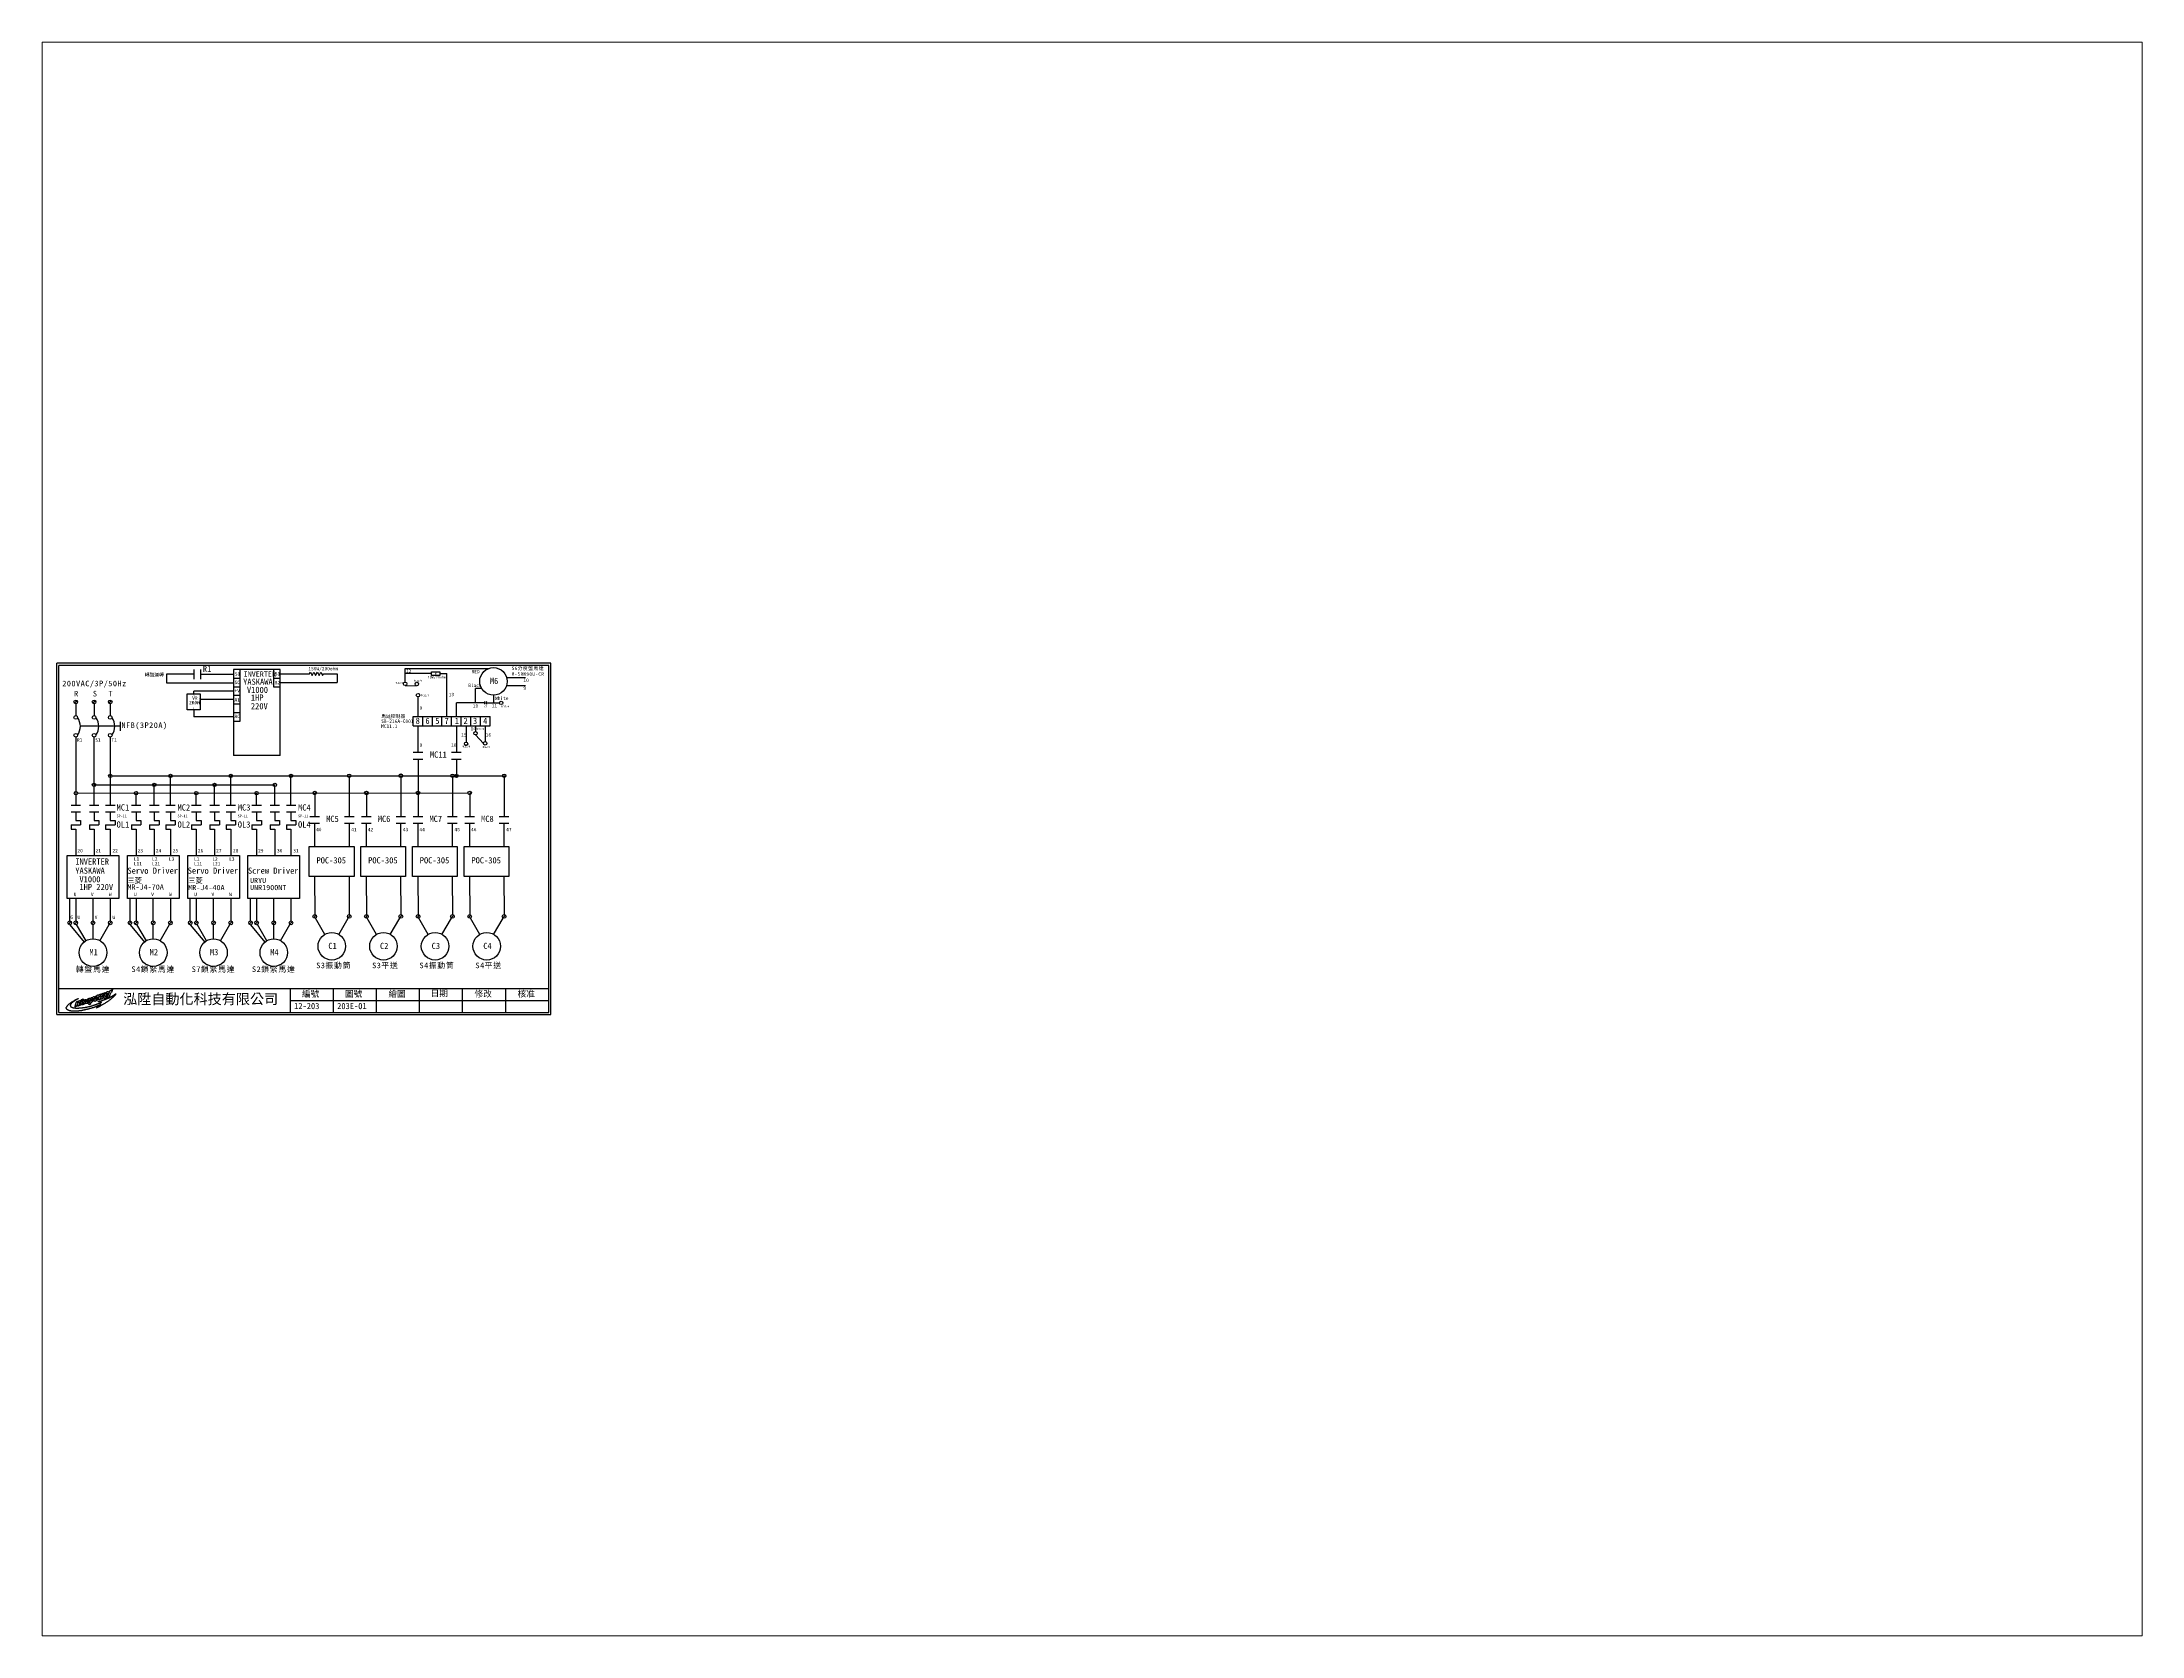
# Paper-space layout '配置1' of a CAD drawing. Extents: x 26 to 231, y 20 to 176.
# The model-space entities are those that its viewports show. They can reach past a viewport. Long polylines and large blocks are cut down to what shows.
import ezdxf

# ---------------------------------------------------------------- set-up
doc = ezdxf.new("R2010")
doc.units = 0
doc.linetypes.add('HIDDEN9', pattern=[3.5, 2, -1.5])
doc.layers.get('0').update_dxf_attribs({"linetype": 'CONTINUOUS'})
for name, color, linetype in [('圖框層', 7, 'CONTINUOUS'), ('標尺寸層', 3, 'CONTINUOUS'), ('輪廓線層', 7, 'CONTINUOUS')]:
    doc.layers.add(name, color=color, linetype=linetype)
doc.styles.add('STSL', font='KAIU.TTF')
doc.styles.add('標楷體', font='KAIU.TTF')

msp = doc.modelspace()

# ---------------------------------------------------------------- linework, layer by layer
for p, q in [((89.6, 200.6), (73.8, 200.6)), ((73.8, 200.6), (73.8, 195.6)), ((73.8, 195.6), (112.7, 195.6)), ((93.6, 200.6), (112.7, 200.6)), ((139.9, 203.4), (112.7, 203.4)), ((112.7, 203.4), (112.7, 153.4)), ((112.7, 203.4), (112.7, 193.4)), ((112.7, 203.4), (112.7, 198.4)), ((112.7, 198.4), (116.6, 198.4)), ((116.6, 198.4), (116.6, 203.4)), ((116.6, 193.4), (116.6, 198.4)), ((135.9, 203.4), (135.9, 198.4)), ((135.9, 198.4), (139.9, 198.4)), ((135.9, 198.4), (135.9, 193.4)), ((139.9, 153.4), (139.9, 203.4)), ((139.9, 198.4), (139.9, 203.4)), ((139.9, 200.9), (156.9, 200.9)), ((139.9, 193.4), (139.9, 198.4)), ((139.9, 195.9), (172.9, 195.9)), ((156.9, 200.9), (157.4, 201.9)), ((157.4, 201.9), (158.4, 199.9)), ((158.4, 199.9), (159.4, 201.9)), ((159.4, 201.9), (160.4, 199.9)), ((160.4, 199.9), (161.4, 201.9)), ((161.4, 201.9), (162.4, 199.9)), ((162.4, 199.9), (163.4, 201.9)), ((163.4, 201.9), (164.4, 199.9)), ((164.4, 199.9), (164.9, 200.9)), ((164.9, 200.9), (172.9, 200.9)), ((172.9, 200.9), (172.9, 195.9)), ((21.9, 185.3), (20.3, 183.8)), ((32.5, 185.3), (31, 183.8)), ((41.9, 185.3), (40.3, 183.8)), ((85.8, 189.3), (93.4, 189.3)), ((85.8, 179.9), (85.8, 189.3)), ((89.6, 189.3), (89.6, 190.9)), ((112.7, 190.9), (89.6, 190.9)), ((93.4, 189.3), (93.4, 179.9)), ((112.7, 185.9), (93.4, 185.9)), ((112.7, 193.4), (116.6, 193.4)), ((112.7, 188.4), (116.6, 188.4)), ((112.7, 183.4), (116.6, 183.4)), ((116.6, 188.4), (116.6, 193.4)), ((116.6, 183.4), (116.6, 188.4)), ((116.6, 178.4), (116.6, 183.4)), ((135.9, 193.4), (139.9, 193.4)), ((93.4, 179.9), (85.8, 179.9)), ((89.6, 179.9), (89.6, 175.9)), ((112.7, 175.9), (89.6, 175.9)), ((112.7, 178.4), (116.6, 178.4)), ((112.7, 173.4), (116.6, 173.4)), ((116.6, 173.4), (116.6, 178.4)), ((21.1, 164.1), (21.1, 124.7)), ((41.1, 164.1), (41.1, 124.7)), ((139.9, 153.4), (112.7, 153.4)), ((179.9, 141.7), (179.9, 118.1)), ((209.9, 141.7), (209.9, 118.1)), ((239.9, 141.7), (239.9, 118.1)), ((269.9, 141.7), (269.9, 118.1)), ((159.9, 131.7), (159.9, 118.1)), ((189.9, 131.7), (189.9, 118.1)), ((219.9, 131.7), (219.9, 118.1)), ((249.9, 131.7), (249.9, 118.1)), ((41.1, 120.7), (41.1, 115.7)), ((76.1, 120.7), (76.1, 115.7)), ((111.1, 120.7), (111.1, 115.7)), ((146.1, 120.7), (146.1, 115.7)), ((159.8, 114.1), (159.8, 108.2)), ((179.8, 114.1), (179.8, 108.2)), ((189.8, 114.1), (189.8, 108.2)), ((209.8, 114.1), (209.8, 108.2)), ((219.8, 114.1), (219.8, 108.2)), ((239.8, 114.1), (239.8, 108.2)), ((249.8, 114.1), (249.8, 108.2)), ((269.8, 114.1), (269.8, 108.2)), ((159.8, 108.2), (159.8, 100.7)), ((179.8, 108.2), (179.8, 100.7)), ((189.8, 108.2), (189.8, 100.7)), ((209.8, 108.2), (209.8, 100.7)), ((219.8, 108.2), (219.8, 100.7)), ((239.8, 108.2), (239.8, 100.7)), ((249.8, 108.2), (249.8, 100.7)), ((269.8, 108.2), (269.8, 100.7)), ((159.8, 83.3), (159.9, 61)), ((179.8, 83.3), (179.9, 61)), ((189.8, 83.3), (189.9, 61)), ((209.8, 83.3), (209.9, 61)), ((219.8, 83.3), (219.9, 61)), ((239.8, 83.3), (239.9, 61)), ((249.8, 83.3), (249.9, 61)), ((269.8, 83.3), (269.9, 61)), ((41.1, 70.4), (41.1, 57.4)), ((76.1, 70.4), (76.1, 57.4)), ((111.1, 70.4), (111.1, 57.4)), ((146.1, 70.4), (146.1, 57.4)), ((18.3, 57), (16.8, 55.5)), ((21.9, 57), (20.3, 55.5)), ((27.1, 45.9), (21.6, 55.4)), ((31.8, 57), (30.3, 55.5)), ((35.1, 45.9), (40.5, 55.4)), ((41.9, 57), (40.3, 55.5)), ((53.3, 57), (51.8, 55.5)), ((56.9, 57), (55.3, 55.5)), ((62.1, 45.9), (56.6, 55.4)), ((66.8, 57), (65.3, 55.5)), ((70.1, 45.9), (75.5, 55.4)), ((76.9, 57), (75.3, 55.5)), ((88.3, 57), (86.8, 55.5)), ((91.9, 57), (90.3, 55.5)), ((97.1, 45.9), (91.6, 55.4)), ((101.8, 57), (100.3, 55.5)), ((105.1, 45.9), (110.5, 55.4)), ((111.9, 57), (110.3, 55.5)), ((123.3, 57), (121.8, 55.5)), ((126.9, 57), (125.3, 55.5)), ((132.1, 45.9), (126.6, 55.4)), ((136.8, 57), (135.3, 55.5)), ((140.1, 45.9), (145.5, 55.4)), ((146.9, 57), (145.3, 55.5)), ((160.6, 60.7), (159.1, 59.2)), ((165.8, 49.6), (160.4, 59)), ((173.8, 49.6), (179.3, 59)), ((180.6, 60.7), (179.1, 59.2)), ((190.6, 60.7), (189.1, 59.2)), ((195.8, 49.6), (190.4, 59)), ((203.8, 49.6), (209.3, 59)), ((210.6, 60.7), (209.1, 59.2)), ((220.6, 60.7), (219.1, 59.2)), ((225.8, 49.6), (220.4, 59)), ((233.8, 49.6), (239.3, 59)), ((240.6, 60.7), (239.1, 59.2)), ((250.6, 60.7), (249.1, 59.2)), ((255.8, 49.6), (250.4, 59)), ((263.8, 49.6), (269.3, 59)), ((270.6, 60.7), (269.1, 59.2))]:
    msp.add_line(p, q)
at = {"color": 7, "linetype": 'HIDDEN9'}
msp.add_line((46.8, 170.4), (23.8, 170.4), dxfattribs=at)
for centre, radius in [((263.7, 196.5), 8), ((21.1, 184.6), 1.07), ((31.7, 184.6), 1.07), ((41.1, 184.6), 1.07), ((21.1, 175.6), 1.07), ((31.7, 175.6), 1.07), ((41.1, 175.6), 1.07), ((21.1, 165.2), 1.07), ((31.7, 165.2), 1.07), ((41.1, 165.2), 1.07), ((209.9, 141.7), 1.07), ((189.9, 131.7), 1.07), ((159.9, 60), 1.07), ((179.9, 60), 1.07), ((189.9, 60), 1.07), ((209.9, 60), 1.07), ((219.9, 60), 1.07), ((239.9, 60), 1.07), ((249.9, 60), 1.07), ((269.9, 60), 1.07), ((17.6, 56.3), 1.07), ((21.1, 56.3), 1.07), ((31.1, 56.3), 1.07), ((41.1, 56.3), 1.07), ((52.6, 56.3), 1.07), ((56.1, 56.3), 1.07), ((66.1, 56.3), 1.07), ((76.1, 56.3), 1.07), ((87.6, 56.3), 1.07), ((91.1, 56.3), 1.07), ((101.1, 56.3), 1.07), ((111.1, 56.3), 1.07), ((122.6, 56.3), 1.07), ((126.1, 56.3), 1.07), ((136.1, 56.3), 1.07), ((146.1, 56.3), 1.07), ((169.8, 42.7), 8), ((199.8, 42.7), 8), ((229.8, 42.7), 8), ((259.8, 42.7), 8), ((31.1, 39), 8), ((66.1, 39), 8), ((101.1, 39), 8), ((136.1, 39), 8)]:
    msp.add_circle(centre, radius)
at = {"color": 7}
for centre in [(14.7, 170.4), (25.4, 170.4), (34.7, 170.4)]:
    msp.add_arc(centre, 9.05, 325.1286, 34.8714, dxfattribs=at)
at = {"layer": '圖框層', "color": 7}
for p, q in [((297, 207), (10, 207)), ((10, 3), (10, 207)), ((295.8, 205.7), (11.2, 205.7)), ((11.2, 4.2), (11.2, 205.7)), ((295.8, 4.2), (295.8, 205.7)), ((297, 3), (297, 207)), ((11.2, 18.2), (295.8, 18.2)), ((145.8, 4.2), (145.8, 18.2)), ((170.8, 4.2), (170.8, 18.2)), ((195.8, 4.2), (195.8, 18.2)), ((220.8, 4.2), (220.8, 18.2)), ((245.8, 4.2), (245.8, 18.2)), ((270.8, 4.2), (270.8, 18.2)), ((10, 3), (297, 3)), ((11.2, 4.2), (295.8, 4.2)), ((145.8, 11.2), (295.8, 11.2))]:
    msp.add_line(p, q, dxfattribs=at)
at = {"layer": '標尺寸層', "color": 7}
for p, q in [((89.6, 203.4), (89.6, 197.8)), ((93.6, 203.4), (93.6, 197.8)), ((212.4, 196.1), (212.4, 203.9)), ((212.4, 203.9), (260.8, 203.9)), ((227.7, 201), (212.4, 201)), ((232.5, 201), (236.6, 201)), ((236.6, 176.2), (236.6, 201)), ((271.4, 198.7), (282.4, 198.7)), ((21.1, 183.5), (21.1, 176.7)), ((31.7, 183.5), (31.7, 176.7)), ((41.1, 183.5), (41.1, 176.7)), ((212.4, 194.1), (219, 194)), ((219.9, 176.2), (219.9, 187.5)), ((258.5, 184), (242.2, 184)), ((242.2, 176.2), (242.2, 184)), ((256.8, 192.4), (253.3, 192.4)), ((253.3, 184), (253.3, 192.4)), ((258.5, 184.8), (258.5, 183.2)), ((259.4, 184), (267.2, 184)), ((263.7, 188.5), (263.7, 184)), ((271.4, 194.1), (282.4, 194.1)), ((46.8, 173.1), (46.8, 167.7)), ((217.1, 170.6), (217.1, 176.2)), ((217.1, 176.2), (222.7, 176.2)), ((222.7, 170.6), (222.7, 176.2)), ((222.7, 170.6), (222.7, 176.2)), ((222.7, 176.2), (228.3, 176.2)), ((228.3, 170.6), (228.3, 176.2)), ((228.3, 170.6), (228.3, 176.2)), ((228.3, 176.2), (233.8, 176.2)), ((233.8, 170.6), (233.8, 176.2)), ((233.8, 170.6), (233.8, 176.2)), ((233.8, 176.2), (239.4, 176.2)), ((239.4, 170.6), (239.4, 176.2)), ((239.4, 170.6), (239.4, 176.2)), ((239.4, 176.2), (245, 176.2)), ((245, 170.6), (245, 176.2)), ((245, 170.6), (245, 176.2)), ((245, 176.2), (250.5, 176.2)), ((250.5, 170.6), (250.5, 176.2)), ((250.5, 170.6), (250.5, 176.2)), ((250.5, 176.2), (256.1, 176.2)), ((256.1, 170.6), (256.1, 176.2)), ((256.1, 170.6), (256.1, 176.2)), ((256.1, 176.2), (261.7, 176.2)), ((261.7, 170.6), (261.7, 176.2)), ((21.1, 164.2), (21.1, 164.1)), ((31.7, 164.2), (31.7, 164.1)), ((31.7, 124.7), (31.7, 164.2)), ((41.1, 164.2), (41.1, 164.1)), ((217.1, 170.6), (222.7, 170.6)), ((219.9, 155.4), (219.9, 170.6)), ((222.7, 170.6), (228.3, 170.6)), ((228.3, 170.6), (233.8, 170.6)), ((233.8, 170.6), (239.4, 170.6)), ((239.4, 170.6), (245, 170.6)), ((242.2, 170.6), (242.2, 155.4)), ((245, 170.6), (250.5, 170.6)), ((247.8, 170.6), (247.8, 161.3)), ((250.5, 170.6), (256.1, 170.6)), ((253.3, 170.6), (253.3, 167.4)), ((253.3, 165.4), (257.9, 160.5)), ((256.1, 170.6), (261.7, 170.6)), ((258.9, 170.6), (258.9, 161.5)), ((217.1, 155.4), (222.7, 155.4)), ((217.1, 151.4), (222.7, 151.4)), ((219.9, 151.4), (219.9, 131.7)), ((239.4, 155.4), (245, 155.4)), ((239.4, 151.4), (245, 151.4)), ((242.2, 151.4), (242.2, 141.6)), ((31.7, 136.4), (136.7, 136.4)), ((42.1, 141.6), (270.9, 141.6)), ((66.7, 124.7), (66.7, 136.5)), ((76.1, 124.7), (76.1, 141.6)), ((101.7, 124.7), (101.7, 136.5)), ((111.1, 124.7), (111.1, 141.6)), ((136.7, 124.7), (136.7, 136.5)), ((146.1, 124.7), (146.1, 141.6)), ((18.4, 124.7), (23.9, 124.7)), ((22.2, 131.6), (248.9, 131.7)), ((29, 124.7), (34.5, 124.7)), ((38.4, 124.7), (43.9, 124.7)), ((53.4, 124.7), (58.9, 124.7)), ((56.1, 124.7), (56.1, 131.6)), ((64, 124.7), (69.5, 124.7)), ((73.4, 124.7), (78.9, 124.7)), ((88.4, 124.7), (93.9, 124.7)), ((91.1, 124.7), (91.1, 131.6)), ((99, 124.7), (104.5, 124.7)), ((108.4, 124.7), (113.9, 124.7)), ((123.4, 124.7), (128.9, 124.7)), ((126.1, 124.7), (126.1, 131.6)), ((134, 124.7), (139.5, 124.7)), ((143.4, 124.7), (148.9, 124.7)), ((18.4, 120.7), (23.9, 120.7)), ((18.4, 113.2), (23.9, 113.2)), ((18.4, 113.2), (18.4, 110.7)), ((18.4, 110.7), (21.1, 110.7)), ((21.1, 120.7), (21.1, 115.7)), ((21.1, 115.7), (23.9, 115.7)), ((21.1, 110.7), (21.1, 95.4)), ((23.9, 115.7), (23.9, 113.2)), ((29, 120.7), (34.5, 120.7)), ((29, 113.2), (34.5, 113.2)), ((29, 113.2), (29, 110.7)), ((29, 110.7), (31.7, 110.7)), ((31.7, 120.7), (31.7, 115.7)), ((31.7, 115.7), (34.5, 115.7)), ((31.7, 110.7), (31.7, 95.4)), ((34.5, 115.7), (34.5, 113.2)), ((38.4, 120.7), (43.9, 120.7)), ((38.4, 113.2), (43.9, 113.2)), ((38.4, 113.2), (38.4, 110.7)), ((38.4, 110.7), (41.1, 110.7)), ((41.1, 115.7), (43.9, 115.7)), ((41.1, 110.7), (41.1, 95.4)), ((43.9, 115.7), (43.9, 113.2)), ((53.4, 120.7), (58.9, 120.7)), ((53.4, 113.2), (58.9, 113.2)), ((53.4, 113.2), (53.4, 110.7)), ((53.4, 110.7), (56.1, 110.7)), ((56.1, 120.7), (56.1, 115.7)), ((56.1, 115.7), (58.9, 115.7)), ((56.1, 110.7), (56.1, 95.4)), ((58.9, 115.7), (58.9, 113.2)), ((64, 120.7), (69.5, 120.7)), ((64, 113.2), (69.5, 113.2)), ((64, 113.2), (64, 110.7)), ((64, 110.7), (66.7, 110.7)), ((66.7, 120.7), (66.7, 115.7)), ((66.7, 115.7), (69.5, 115.7)), ((66.7, 110.7), (66.7, 95.4)), ((69.5, 115.7), (69.5, 113.2)), ((73.4, 120.7), (78.9, 120.7)), ((73.4, 113.2), (78.9, 113.2)), ((73.4, 113.2), (73.4, 110.7)), ((73.4, 110.7), (76.1, 110.7)), ((76.1, 115.7), (78.9, 115.7)), ((76.1, 110.7), (76.1, 95.4)), ((78.9, 115.7), (78.9, 113.2)), ((88.4, 120.7), (93.9, 120.7)), ((88.4, 113.2), (93.9, 113.2)), ((88.4, 113.2), (88.4, 110.7)), ((88.4, 110.7), (91.1, 110.7)), ((91.1, 120.7), (91.1, 115.7)), ((91.1, 115.7), (93.9, 115.7)), ((91.1, 110.7), (91.1, 95.4)), ((93.9, 115.7), (93.9, 113.2)), ((99, 120.7), (104.5, 120.7)), ((99, 113.2), (104.5, 113.2)), ((99, 113.2), (99, 110.7)), ((99, 110.7), (101.7, 110.7)), ((101.7, 120.7), (101.7, 115.7)), ((101.7, 115.7), (104.5, 115.7)), ((101.7, 110.7), (101.7, 95.4)), ((104.5, 115.7), (104.5, 113.2)), ((108.4, 120.7), (113.9, 120.7)), ((108.4, 113.2), (113.9, 113.2)), ((108.4, 113.2), (108.4, 110.7)), ((108.4, 110.7), (111.1, 110.7)), ((111.1, 115.7), (113.9, 115.7)), ((111.1, 110.7), (111.1, 95.4)), ((113.9, 115.7), (113.9, 113.2)), ((123.4, 120.7), (128.9, 120.7)), ((123.4, 113.2), (123.4, 110.7)), ((123.4, 113.2), (128.9, 113.2)), ((123.4, 110.7), (126.1, 110.7)), ((126.1, 120.7), (126.1, 115.7)), ((126.1, 115.7), (128.9, 115.7)), ((126.1, 110.7), (126.1, 95.4)), ((128.9, 115.7), (128.9, 113.2)), ((134, 120.7), (139.5, 120.7)), ((134, 113.2), (139.5, 113.2)), ((134, 113.2), (134, 110.7)), ((134, 110.7), (136.7, 110.7)), ((136.7, 120.7), (136.7, 115.7)), ((136.7, 115.7), (139.5, 115.7)), ((136.7, 110.7), (136.7, 95.4)), ((139.5, 115.7), (139.5, 113.2)), ((143.4, 120.7), (148.9, 120.7)), ((143.4, 113.2), (148.9, 113.2)), ((143.4, 113.2), (143.4, 110.7)), ((143.4, 110.7), (146.1, 110.7)), ((146.1, 115.7), (148.9, 115.7)), ((146.1, 110.7), (146.1, 95.4)), ((148.9, 115.7), (148.9, 113.2)), ((157.1, 118.1), (162.7, 118.1)), ((157.1, 114.1), (162.7, 114.1)), ((159.8, 114.1), (159.8, 108.2)), ((177.1, 118.1), (182.7, 118.1)), ((177.1, 114.1), (182.7, 114.1)), ((187.1, 118.1), (192.7, 118.1)), ((187.1, 114.1), (192.7, 114.1)), ((189.8, 114.1), (189.8, 108.2)), ((207.1, 118.1), (212.7, 118.1)), ((207.1, 114.1), (212.7, 114.1)), ((217.1, 118.1), (222.7, 118.1)), ((217.1, 114.1), (222.7, 114.1)), ((219.8, 114.1), (219.8, 108.2)), ((237.1, 118.1), (242.7, 118.1)), ((237.1, 114.1), (242.7, 114.1)), ((247.1, 118.1), (252.7, 118.1)), ((247.1, 114.1), (252.7, 114.1)), ((249.8, 114.1), (249.8, 108.2)), ((267.1, 118.1), (272.7, 118.1)), ((267.1, 114.1), (272.7, 114.1)), ((16.1, 70.4), (16.1, 95.4)), ((16.1, 95.4), (41.1, 95.4)), ((41.1, 95.4), (46.1, 95.4)), ((46.1, 95.4), (46.1, 70.4)), ((51.1, 70.4), (51.1, 95.4)), ((51.1, 95.4), (76.1, 95.4)), ((76.1, 95.4), (81.1, 95.4)), ((81.1, 95.4), (81.1, 70.4)), ((86.1, 70.4), (86.1, 95.4)), ((86.1, 95.4), (111.1, 95.4)), ((111.1, 95.4), (116.1, 95.4)), ((116.1, 95.4), (116.1, 70.4)), ((121.1, 70.4), (121.1, 95.4)), ((121.1, 95.4), (146.1, 95.4)), ((146.1, 95.4), (151.1, 95.4)), ((151.1, 95.4), (151.1, 70.4)), ((21.1, 70.4), (16.1, 70.4)), ((17.6, 57.4), (17.6, 70.4)), ((46.1, 70.4), (21.1, 70.4)), ((21.1, 70.4), (21.1, 57.4)), ((31.1, 57.4), (31.1, 70.4)), ((56.1, 70.4), (51.1, 70.4)), ((52.6, 57.4), (52.6, 70.4)), ((56.1, 70.4), (56.1, 57.4)), ((81.1, 70.4), (56.1, 70.4)), ((66.1, 57.4), (66.1, 70.4)), ((91.1, 70.4), (86.1, 70.4)), ((87.6, 57.4), (87.6, 70.4)), ((91.1, 70.4), (91.1, 57.4)), ((116.1, 70.4), (91.1, 70.4)), ((101.1, 57.4), (101.1, 70.4)), ((126.1, 70.4), (121.1, 70.4)), ((122.6, 57.4), (122.6, 70.4)), ((126.1, 70.4), (126.1, 57.4)), ((151.1, 70.4), (126.1, 70.4)), ((136.1, 57.4), (136.1, 70.4)), ((17.6, 55.2), (26, 45.1)), ((31.1, 47), (31.1, 55.2)), ((52.6, 55.2), (61, 45.1)), ((66.1, 47), (66.1, 55.2)), ((87.6, 55.2), (96, 45.1)), ((101.1, 47), (101.1, 55.2)), ((122.6, 55.2), (131, 45.1)), ((136.1, 47), (136.1, 55.2))]:
    msp.add_line(p, q, dxfattribs=at)
for points in [[(227.7, 200), (227.7, 202), (232.5, 202), (232.5, 200)], [(156.7, 100.7), (182.7, 100.7), (182.7, 83.3), (156.7, 83.3)], [(186.7, 100.7), (212.7, 100.7), (212.7, 83.3), (186.7, 83.3)], [(216.7, 100.7), (242.7, 100.7), (242.7, 83.3), (216.7, 83.3)], [(246.7, 100.7), (272.7, 100.7), (272.7, 83.3), (246.7, 83.3)]]:
    msp.add_lwpolyline(points, close=True, dxfattribs=at)
for centre in [(212.4, 195.1), (219.2, 195), (219.9, 188.5), (268.2, 184), (247.8, 160.3), (253.3, 166.4), (258.9, 160.5), (31.7, 136.4), (41.1, 141.6), (66.7, 136.4), (76.1, 141.6), (101.7, 136.4), (111.1, 141.6), (136.7, 136.4), (146.1, 141.6), (179.9, 141.7), (209.9, 141.7), (239.9, 141.7), (242.2, 141.6), (269.9, 141.7), (21.2, 131.6), (56.1, 131.6), (91.1, 131.6), (126.1, 131.6), (159.9, 131.7), (189.9, 131.7), (219.9, 131.7), (249.9, 131.7)]:
    msp.add_circle(centre, 1, dxfattribs=at)
msp.add_arc((260.6, 184), 1.19, 138.7324, 221.2676, dxfattribs=at)
at = {"layer": '輪廓線層', "color": 1}
msp.add_lwpolyline([(34.6, 8.4), (34.3, 8.3), (34, 8.2), (33.7, 8.1), (33.4, 7.9), (33.1, 7.8), (32.8, 7.7), (32.5, 7.5), (32.2, 7.4), (32, 7.3), (31.7, 7.2), (31.5, 7.2), (31.3, 7.1), (31.1, 7), (30.9, 6.9), (30.6, 6.9), (30.4, 6.8), (30.2, 6.7), (29.9, 6.6), (29.6, 6.6), (29.3, 6.5), (29, 6.4), (28.7, 6.3), (28.4, 6.2), (28.2, 6.2), (27.9, 6.1), (27.7, 6), (27.4, 6), (27.2, 5.9), (27, 5.9), (26.8, 5.8), (26.6, 5.8), (26.4, 5.7), (26.2, 5.7), (26, 5.6), (25.9, 5.6), (25.7, 5.6), (25.5, 5.5), (25.3, 5.5), (25.1, 5.5), (24.9, 5.4), (24.8, 5.4), (24.6, 5.4), (24.4, 5.3), (24.2, 5.3), (24, 5.3), (23.9, 5.3), (23.7, 5.2), (23.5, 5.2), (23.4, 5.2), (23.2, 5.2), (23, 5.2), (22.9, 5.2), (22.7, 5.1), (22.6, 5.1), (22.4, 5.1), (22.2, 5.1), (22.1, 5.1), (21.9, 5.1), (21.7, 5.1), (21.6, 5.1), (21.4, 5), (21.2, 5), (21, 5), (20.9, 5), (20.7, 5), (20.5, 5), (20.4, 5), (20.3, 5), (20.1, 5), (20, 5), (19.8, 5), (19.7, 5), (19.6, 5), (19.5, 5), (19.4, 5), (19.2, 5.1), (19.1, 5.1), (19, 5.1), (18.9, 5.1), (18.8, 5.1), (18.7, 5.1), (18.5, 5.1), (18.4, 5.1), (18.3, 5.2), (18.1, 5.2), (18, 5.2), (17.9, 5.2), (17.7, 5.2), (17.6, 5.3), (17.5, 5.3), (17.3, 5.3), (17.2, 5.4), (17.1, 5.4), (16.9, 5.5), (16.8, 5.5), (16.7, 5.6), (16.6, 5.6), (16.5, 5.7), (16.4, 5.7), (16.3, 5.7), (16.2, 5.8), (16.2, 5.8), (16.1, 5.9), (16, 5.9), (16, 6), (15.9, 6), (15.9, 6.1), (15.9, 6.1), (15.8, 6.1), (15.8, 6.2), (15.8, 6.2), (15.8, 6.2), (15.8, 6.3), (15.7, 6.3), (15.7, 6.3), (15.7, 6.4), (15.7, 6.4), (15.7, 6.4), (15.7, 6.5), (15.7, 6.5), (15.7, 6.5), (15.7, 6.6), (15.7, 6.6), (15.7, 6.6), (15.7, 6.7), (15.7, 6.7), (15.6, 6.7), (15.6, 6.8), (15.6, 6.8), (15.6, 6.9), (15.6, 6.9), (15.6, 6.9), (15.6, 7), (15.6, 7), (15.6, 7), (15.6, 7.1), (15.6, 7.1), (15.6, 7.2), (15.6, 7.2), (15.6, 7.2), (15.7, 7.3), (15.7, 7.3), (15.7, 7.4), (15.7, 7.4), (15.8, 7.5), (15.8, 7.5), (15.8, 7.6), (15.9, 7.7), (15.9, 7.8), (16, 7.8), (16, 7.9), (16.1, 8), (16.2, 8.1), (16.2, 8.2), (16.3, 8.3), (16.4, 8.4), (16.5, 8.5), (16.6, 8.6), (16.7, 8.7), (16.8, 8.8), (16.9, 8.9), (17, 9), (17.1, 9.1), (17.3, 9.2), (17.4, 9.3), (17.5, 9.4), (17.7, 9.5), (17.8, 9.6), (17.9, 9.7), (18.1, 9.8), (18.2, 9.9), (18.3, 10), (18.5, 10.1), (18.6, 10.2), (18.7, 10.3), (18.8, 10.4), (19, 10.4), (19.1, 10.5), (19.2, 10.6), (19.3, 10.7), (19.4, 10.7), (19.5, 10.8), (19.6, 10.8), (19.8, 10.9), (19.9, 11), (20, 11), (20.1, 11.1), (20.2, 11.1), (20.3, 11.2), (20.4, 11.3), (20.6, 11.4), (20.8, 11.5), (20.9, 11.6), (21.1, 11.7), (21.3, 11.8), (21.6, 11.9), (21.8, 12), (21.9, 12.1), (22.1, 12.2), (22.3, 12.2), (22.4, 12.3), (22.5, 12.3), (22.6, 12.4), (22.6, 12.4), (22.7, 12.4), (22.7, 12.4), (22.7, 12.4), (22.6, 12.3), (22.6, 12.3), (22.6, 12.3), (22.5, 12.2), (22.4, 12.2), (22.4, 12.2), (22.3, 12.1), (22.2, 12.1), (22.1, 12), (22, 11.9), (21.9, 11.9), (21.7, 11.8), (21.6, 11.8), (21.5, 11.7), (21.4, 11.6), (21.3, 11.5), (21.1, 11.5), (21, 11.4), (20.9, 11.3), (20.7, 11.2), (20.6, 11.2), (20.5, 11.1), (20.3, 11), (20.2, 10.9), (20.1, 10.8), (20, 10.7), (19.9, 10.7), (19.7, 10.6), (19.6, 10.5), (19.5, 10.4), (19.4, 10.3), (19.3, 10.3), (19.2, 10.2), (19.1, 10.1), (19, 10), (18.9, 9.9), (18.8, 9.8), (18.7, 9.7), (18.6, 9.6), (18.6, 9.6), (18.5, 9.5), (18.4, 9.4), (18.4, 9.3), (18.3, 9.3), (18.2, 9.2), (18.2, 9.1), (18.2, 9.1), (18.1, 9), (18.1, 8.9), (18.1, 8.9), (18, 8.8), (18, 8.8), (18, 8.7), (18, 8.6), (18, 8.6), (18, 8.5), (18, 8.5), (17.9, 8.4), (17.9, 8.4), (17.9, 8.3), (17.9, 8.3), (17.9, 8.2), (18, 8.2), (18, 8.2), (18, 8.1), (18, 8.1), (18, 8), (18, 8), (18, 8), (18, 7.9), (18.1, 7.9), (18.1, 7.9), (18.1, 7.8), (18.1, 7.8), (18.2, 7.8), (18.2, 7.7), (18.2, 7.7), (18.2, 7.7), (18.3, 7.6), (18.3, 7.6), (18.4, 7.6), (18.4, 7.5), (18.4, 7.5), (18.5, 7.5), (18.5, 7.5), (18.6, 7.4), (18.7, 7.4), (18.7, 7.4), (18.8, 7.3), (18.8, 7.3), (18.9, 7.3), (19, 7.2), (19, 7.2), (19.1, 7.2), (19.2, 7.2), (19.3, 7.1), (19.3, 7.1), (19.4, 7.1), (19.5, 7.1), (19.6, 7), (19.6, 7), (19.7, 7), (19.8, 7), (19.9, 7), (20, 7), (20.1, 6.9), (20.2, 6.9), (20.3, 6.9), (20.4, 6.9), (20.5, 6.9), (20.6, 6.9), (20.8, 6.9), (20.9, 6.8), (21, 6.8), (21.2, 6.8), (21.3, 6.8), (21.5, 6.8), (21.6, 6.8), (21.8, 6.8), (21.9, 6.8), (22.1, 6.8), (22.3, 6.8), (22.5, 6.8), (22.7, 6.8), (22.8, 6.8), (23, 6.9), (23.2, 6.9), (23.4, 6.9), (23.6, 6.9), (23.8, 6.9), (24, 6.9), (24.1, 6.9), (24.3, 7), (24.5, 7), (24.7, 7), (24.8, 7), (25, 7), (25.1, 7.1), (25.3, 7.1), (25.5, 7.1), (25.7, 7.1), (25.9, 7.2), (26, 7.2), (26.3, 7.2), (26.5, 7.2), (26.7, 7.3), (27, 7.3), (27.2, 7.4), (27.5, 7.4), (27.8, 7.5), (28.1, 7.5), (28.3, 7.6), (28.6, 7.7), (28.9, 7.7), (29.2, 7.8), (29.5, 7.9), (29.7, 8), (30, 8), (30.3, 8.1), (30.5, 8.2), (30.7, 8.2), (31, 8.3), (31.2, 8.4), (31.4, 8.4), (31.6, 8.5), (31.8, 8.5), (31.9, 8.6), (32.1, 8.6), (32.2, 8.7), (32.4, 8.7), (32.5, 8.8), (32.6, 8.8), (32.7, 8.8), (32.8, 8.9), (32.9, 8.9), (33, 9), (33.1, 9), (33.3, 9.1), (33.4, 9.1), (33.6, 9.2), (33.8, 9.2), (33.9, 9.3), (34.1, 9.4), (34.3, 9.4), (34.4, 9.5), (34.6, 9.6), (34.7, 9.6), (34.8, 9.6), (35, 9.7), (35.1, 9.7), (35.2, 9.8), (35.3, 9.8), (35.4, 9.9), (35.5, 9.9), (35.6, 9.9), (35.7, 10), (35.8, 10), (35.9, 10.1), (36, 10.1), (36, 10.1), (36, 10.2), (36.1, 10.2), (36.1, 10.2), (36, 10.2), (36, 10.2), (35.9, 10.2), (35.9, 10.3), (35.8, 10.3), (35.7, 10.3), (35.6, 10.3), (35.6, 10.3), (35.5, 10.3), (35.4, 10.3), (35.3, 10.3), (35.2, 10.3), (35.1, 10.3), (35, 10.4), (35, 10.4), (34.9, 10.4), (34.8, 10.4), (34.7, 10.4), (34.6, 10.4), (34.5, 10.4), (34.4, 10.4), (34.3, 10.4), (34.3, 10.4), (34.2, 10.5), (34.2, 10.5), (34.1, 10.5), (34.1, 10.5), (34.1, 10.5), (34, 10.5), (34, 10.5), (34.1, 10.5), (34.1, 10.6), (34.1, 10.6), (34.2, 10.6), (34.2, 10.6), (34.3, 10.6), (34.4, 10.7), (34.5, 10.7), (34.6, 10.7), (34.8, 10.8), (34.9, 10.8), (35.1, 10.8), (35.2, 10.9), (35.4, 10.9), (35.5, 11), (35.7, 11), (35.9, 11.1), (36.1, 11.1), (36.3, 11.2), (36.4, 11.2), (36.6, 11.3), (36.8, 11.4), (37, 11.4), (37.2, 11.5), (37.4, 11.5), (37.6, 11.6), (37.7, 11.7), (37.9, 11.7), (38.1, 11.8), (38.3, 11.9), (38.6, 12), (38.8, 12), (39, 12.1), (39.3, 12.3), (39.5, 12.4), (39.8, 12.5), (40.1, 12.6), (40.3, 12.7), (40.6, 12.8), (40.8, 12.9), (41, 13.1), (41.2, 13.2), (41.4, 13.3), (41.6, 13.4), (41.8, 13.5), (42, 13.6), (42.2, 13.7), (42.3, 13.8), (42.5, 13.9), (42.7, 14), (42.8, 14.1), (43, 14.2), (43.1, 14.3), (43.3, 14.4), (43.4, 14.5), (43.6, 14.6), (43.7, 14.7), (43.9, 14.8), (44, 14.9), (44.1, 15), (44.2, 15), (44.2, 15.1), (44.3, 15.1), (44.4, 15.1), (44.4, 15.1), (44.4, 15.1), (44.4, 15.1), (44.3, 15), (44.3, 14.9), (44.3, 14.9), (44.2, 14.8), (44.2, 14.7), (44.1, 14.6), (44.1, 14.6), (44, 14.5), (44, 14.4), (43.9, 14.4), (43.9, 14.3), (43.8, 14.2), (43.8, 14.2), (43.7, 14.1), (43.6, 14), (43.6, 13.9), (43.5, 13.9), (43.4, 13.8), (43.3, 13.7), (43.2, 13.6), (43.1, 13.5), (43, 13.4), (42.9, 13.3), (42.8, 13.2), (42.7, 13), (42.5, 12.9), (42.4, 12.8), (42.2, 12.7), (42.1, 12.5), (41.9, 12.4), (41.8, 12.2), (41.6, 12.1), (41.4, 12), (41.2, 11.8), (41.1, 11.7), (40.9, 11.5), (40.6, 11.3), (40.4, 11.2), (40.2, 11), (39.9, 10.9), (39.7, 10.7), (39.4, 10.5), (39.2, 10.3), (38.9, 10.2), (38.7, 10), (38.4, 9.8), (38.1, 9.7), (37.9, 9.5), (37.6, 9.3), (37.4, 9.2), (37.1, 9), (36.8, 8.9), (36.6, 8.7), (36.3, 8.6), (36, 8.4), (35.8, 8.3), (35.5, 8.1), (35.3, 8), (35, 7.8), (34.8, 7.7), (34.6, 7.6), (34.4, 7.5), (34.3, 7.4), (34.1, 7.3), (34, 7.3), (33.8, 7.2), (33.7, 7.1), (33.6, 7.1), (33.5, 7), (33.4, 7), (33.4, 7), (33.3, 6.9), (33.2, 6.9), (33.2, 6.9), (33.2, 6.9), (33.1, 6.9), (33.2, 6.9), (33.2, 6.9), (33.2, 7), (33.3, 7), (33.4, 7.1), (33.4, 7.2), (33.6, 7.2), (33.7, 7.3), (33.8, 7.4), (33.9, 7.5), (34.1, 7.7), (34.3, 7.8), (34.4, 7.9), (34.6, 8), (34.7, 8.1), (34.9, 8.3), (35.1, 8.4), (35.2, 8.5), (35.3, 8.6), (35.4, 8.7), (35.5, 8.7), (35.6, 8.8), (35.7, 8.9), (35.7, 8.9), (35.7, 8.9), (35.7, 8.9), (35.6, 8.9), (35.5, 8.8), (35.4, 8.8), (35.2, 8.7), (35, 8.6), (34.8, 8.5)], close=True, dxfattribs=at)
at = {"layer": '輪廓線層', "color": 116}
for points in [[(27.8, 10.4), (27.8, 10.3), (27.8, 10.3), (27.8, 10.3), (27.8, 10.3), (27.8, 10.3), (27.8, 10.3), (27.8, 10.3), (27.8, 10.2), (27.8, 10.2), (27.8, 10.2), (27.8, 10.2), (27.8, 10.2), (27.9, 10.2), (27.9, 10.2), (27.9, 10.2), (27.9, 10.2), (27.9, 10.2), (27.9, 10.2), (28, 10.2), (28, 10.2), (28, 10.2), (28, 10.2), (28, 10.2), (28.1, 10.2), (28.1, 10.3), (28.1, 10.3), (28.1, 10.3), (28.2, 10.3), (28.2, 10.3), (28.2, 10.3), (28.2, 10.3), (28.2, 10.3), (28.2, 10.4), (28.3, 10.4), (28.3, 10.4), (28.3, 10.4), (28.3, 10.4), (28.3, 10.4), (28.3, 10.5), (28.3, 10.5), (28.3, 10.5), (28.4, 10.5), (28.4, 10.5), (28.4, 10.5), (28.4, 10.5), (28.4, 10.5), (28.5, 10.5), (28.5, 10.5), (28.5, 10.6), (28.6, 10.6), (28.7, 10.6), (28.7, 10.6), (28.8, 10.6), (28.8, 10.6), (28.9, 10.6), (28.9, 10.6), (29, 10.6), (29, 10.6), (29, 10.6), (29, 10.6), (29, 10.6), (29, 10.6), (29, 10.5), (29, 10.5), (29, 10.5), (28.9, 10.5), (28.9, 10.4), (28.9, 10.4), (28.9, 10.4), (28.9, 10.4), (28.9, 10.3), (28.8, 10.3), (28.8, 10.3), (28.8, 10.3), (28.8, 10.2), (28.8, 10.2), (28.7, 10.2), (28.7, 10.2), (28.7, 10.1), (28.7, 10.1), (28.7, 10.1), (28.6, 10), (28.6, 10), (28.6, 10), (28.6, 10), (28.5, 9.9), (28.5, 9.9), (28.5, 9.9), (28.4, 9.8), (28.4, 9.8), (28.4, 9.8), (28.3, 9.8), (28.3, 9.7), (28.3, 9.7), (28.2, 9.7), (28.2, 9.7), (28.1, 9.6), (28.1, 9.6), (28.1, 9.6), (28, 9.6), (28, 9.5), (27.9, 9.5), (27.9, 9.5), (27.9, 9.5), (27.8, 9.4), (27.8, 9.4), (27.8, 9.4), (27.7, 9.4), (27.7, 9.4), (27.7, 9.4), (27.6, 9.4), (27.6, 9.4), (27.6, 9.4), (27.5, 9.4), (27.5, 9.4), (27.5, 9.4), (27.4, 9.4), (27.4, 9.4), (27.4, 9.4), (27.3, 9.4), (27.3, 9.4), (27.3, 9.4), (27.2, 9.4), (27.2, 9.4), (27.2, 9.4), (27.2, 9.4), (27.1, 9.4), (27.1, 9.5), (27.1, 9.5), (27.1, 9.5), (27.1, 9.5), (27, 9.5), (27, 9.6), (27, 9.6), (27, 9.6), (27, 9.6), (27, 9.7), (27, 9.7), (27, 9.7), (27, 9.7), (27, 9.8), (27, 9.8), (27, 9.8), (27, 9.9), (27, 9.9), (27, 10), (27, 10), (27, 10), (27, 10.1), (27, 10.1), (27, 10.2), (27, 10.2), (27, 10.3), (27, 10.3), (27, 10.3), (27, 10.4), (27, 10.4), (27.1, 10.5), (27.1, 10.5), (27.1, 10.6), (27.1, 10.6), (27.1, 10.6), (27.1, 10.7), (27.1, 10.7), (27.2, 10.8), (27.2, 10.8), (27.2, 10.9), (27.2, 10.9), (27.2, 10.9), (27.3, 11), (27.3, 11), (27.3, 11.1), (27.3, 11.1), (27.4, 11.2), (27.4, 11.2), (27.4, 11.3), (27.4, 11.3), (27.5, 11.4), (27.5, 11.4), (27.5, 11.5), (27.6, 11.5), (27.6, 11.6), (27.6, 11.6), (27.7, 11.7), (27.7, 11.7), (27.8, 11.8), (27.8, 11.8), (27.9, 11.9), (28, 12), (28, 12), (28.1, 12.1), (28.1, 12.2), (28.2, 12.2), (28.3, 12.3), (28.3, 12.3), (28.4, 12.3), (28.4, 12.4), (28.5, 12.4), (28.5, 12.4), (28.6, 12.4), (28.6, 12.5), (28.6, 12.5), (28.7, 12.5), (28.7, 12.5), (28.8, 12.5), (28.8, 12.5), (28.8, 12.6), (28.9, 12.6), (28.9, 12.6), (28.9, 12.6), (29, 12.6), (29, 12.6), (29, 12.6), (29.1, 12.6), (29.1, 12.6), (29.1, 12.6), (29.1, 12.6), (29.2, 12.6), (29.2, 12.6), (29.2, 12.6), (29.2, 12.5), (29.3, 12.5), (29.3, 12.5), (29.3, 12.5), (29.3, 12.5), (29.3, 12.5), (29.3, 12.5), (29.4, 12.5), (29.4, 12.5), (29.4, 12.5), (29.4, 12.4), (29.4, 12.4), (29.4, 12.4), (29.4, 12.4), (29.4, 12.3), (29.4, 12.3), (29.5, 12.3), (29.5, 12.3), (29.5, 12.2), (29.5, 12.2), (29.5, 12.2), (29.5, 12.1), (29.5, 12.1), (29.5, 12.1), (29.5, 12.1), (29.5, 12), (29.5, 12), (29.5, 11.9), (29.5, 11.9), (29.4, 11.9), (29.4, 11.8), (29.4, 11.8), (29.4, 11.7), (29.4, 11.7), (29.4, 11.7), (29.4, 11.6), (29.4, 11.6), (29.4, 11.5), (29.4, 11.5), (29.4, 11.5), (29.4, 11.4), (29.4, 11.4), (29.4, 11.3), (29.3, 11.3), (29.3, 11.3), (29.3, 11.2), (29.3, 11.2), (29.3, 11.2), (29.3, 11.1), (29.3, 11.1), (29.2, 11.1), (29.2, 11.1), (29.2, 11), (29.1, 11), (29.1, 11), (29, 11), (28.9, 10.9), (28.9, 10.9), (28.8, 10.9), (28.8, 10.9), (28.7, 10.9), (28.6, 10.8), (28.6, 10.8), (28.5, 10.8), (28.5, 10.8), (28.4, 10.8), (28.4, 10.7), (28.3, 10.7), (28.3, 10.7), (28.2, 10.7), (28.2, 10.7), (28.1, 10.7), (28.1, 10.7), (28, 10.6), (28, 10.6), (28, 10.6), (27.9, 10.6), (27.9, 10.6), (27.9, 10.6), (27.9, 10.6), (27.8, 10.6), (27.8, 10.6), (27.8, 10.5), (27.8, 10.5), (27.8, 10.5), (27.8, 10.5), (27.8, 10.5), (27.8, 10.4), (27.8, 10.4), (27.8, 10.4), (27.8, 10.4)], [(31.3, 11.1), (31.1, 10.8), (30.7, 10.4), (30.5, 10.2), (30.4, 10.2), (30.2, 10.1), (30.1, 10.2), (30, 10.2), (30, 10.3), (29.9, 10.4), (29.9, 10.2), (29.9, 10), (29.8, 9.8), (29.6, 9.4), (29.6, 9.1), (29.5, 9), (29.5, 8.9), (29.1, 8.8), (28.7, 8.7), (28.8, 9), (28.9, 9.4), (28.9, 9.6), (29.1, 10), (29.3, 10.5), (29.4, 10.9), (29.7, 11.6), (29.9, 12.3), (30.1, 12.9), (30.9, 13.2), (30.9, 13), (31, 13.2), (31.3, 13.4), (31.5, 13.6), (31.8, 13.6), (31.9, 13.5), (32, 13.4), (32, 13.2), (32, 12.9), (31.9, 12.7), (31.8, 12.4), (31.7, 12.1), (31.6, 11.9), (31.5, 11.5)], [(30.9, 12.5), (30.9, 12.5), (30.9, 12.5), (31, 12.4), (31, 12.4), (31, 12.4), (31, 12.4), (31, 12.4), (31, 12.4), (31, 12.4), (31, 12.4), (31, 12.4), (31, 12.4), (31, 12.3), (31, 12.3), (31, 12.3), (31, 12.3), (31, 12.3), (31, 12.2), (31, 12.2), (31, 12.2), (31, 12.2), (31, 12.2), (31, 12.1), (31, 12.1), (31, 12.1), (31, 12), (31, 12), (31, 12), (31, 12), (31, 11.9), (31, 11.9), (30.9, 11.9), (30.9, 11.8), (30.9, 11.8), (30.9, 11.8), (30.9, 11.7), (30.9, 11.7), (30.9, 11.7), (30.8, 11.6), (30.8, 11.6), (30.8, 11.6), (30.8, 11.5), (30.8, 11.5), (30.8, 11.5), (30.8, 11.5), (30.7, 11.4), (30.7, 11.4), (30.7, 11.4), (30.7, 11.4), (30.7, 11.3), (30.7, 11.3), (30.7, 11.3), (30.6, 11.3), (30.6, 11.3), (30.6, 11.2), (30.6, 11.2), (30.6, 11.2), (30.6, 11.2), (30.6, 11.2), (30.5, 11.2), (30.5, 11.2), (30.5, 11.1), (30.5, 11.1), (30.5, 11.1), (30.5, 11.1), (30.5, 11.1), (30.4, 11.1), (30.4, 11.1), (30.4, 11.1), (30.4, 11.1), (30.4, 11.1), (30.4, 11.1), (30.4, 11.1), (30.4, 11.1), (30.3, 11.1), (30.3, 11.1), (30.3, 11.1), (30.3, 11.1), (30.3, 11.2), (30.3, 11.2), (30.3, 11.2), (30.3, 11.2), (30.3, 11.2), (30.3, 11.2), (30.3, 11.3), (30.3, 11.3), (30.3, 11.3), (30.3, 11.3), (30.3, 11.4), (30.3, 11.4), (30.3, 11.4), (30.3, 11.4), (30.3, 11.5), (30.3, 11.5), (30.3, 11.5), (30.3, 11.5), (30.4, 11.6), (30.4, 11.6), (30.4, 11.6), (30.4, 11.7), (30.4, 11.7), (30.4, 11.7), (30.4, 11.7), (30.4, 11.8), (30.4, 11.8), (30.4, 11.8), (30.5, 11.9), (30.5, 11.9), (30.5, 11.9), (30.5, 11.9), (30.5, 12), (30.5, 12), (30.5, 12), (30.6, 12.1), (30.6, 12.1), (30.6, 12.1), (30.6, 12.2), (30.6, 12.2), (30.6, 12.2), (30.7, 12.2), (30.7, 12.3), (30.7, 12.3), (30.7, 12.3), (30.7, 12.3), (30.7, 12.3), (30.8, 12.4), (30.8, 12.4), (30.8, 12.4), (30.8, 12.4), (30.8, 12.4), (30.8, 12.4), (30.9, 12.4), (30.9, 12.4), (30.9, 12.4), (30.9, 12.5)], [(32.3, 10.7), (32.2, 10.7), (32.2, 10.7), (32.2, 10.7), (32.1, 10.7), (32.1, 10.8), (32.1, 10.8), (32.1, 10.8), (32, 10.8), (32, 10.8), (32, 10.8), (32, 10.8), (31.9, 10.9), (31.9, 10.9), (31.9, 10.9), (31.9, 10.9), (31.9, 10.9), (31.9, 11), (31.8, 11), (31.8, 11), (31.8, 11), (31.8, 11.1), (31.8, 11.1), (31.8, 11.1), (31.8, 11.2), (31.8, 11.2), (31.8, 11.2), (31.8, 11.2), (31.8, 11.3), (31.8, 11.3), (31.8, 11.3), (31.8, 11.4), (31.8, 11.4), (31.8, 11.5), (31.8, 11.5), (31.8, 11.5), (31.8, 11.6), (31.8, 11.6), (31.8, 11.7), (31.8, 11.7), (31.8, 11.7), (31.9, 11.8), (31.9, 11.8), (31.9, 11.9), (31.9, 11.9), (31.9, 11.9), (31.9, 12), (31.9, 12), (31.9, 12.1), (31.9, 12.1), (32, 12.1), (32, 12.2), (32, 12.2), (32, 12.2), (32, 12.3), (32, 12.3), (32.1, 12.4), (32.1, 12.4), (32.1, 12.5), (32.1, 12.5), (32.1, 12.6), (32.2, 12.6), (32.2, 12.7), (32.2, 12.8), (32.3, 12.8), (32.3, 12.9), (32.3, 13), (32.4, 13.1), (32.4, 13.1), (32.5, 13.2), (32.5, 13.3), (32.6, 13.4), (32.6, 13.4), (32.7, 13.5), (32.7, 13.6), (32.7, 13.6), (32.8, 13.7), (32.8, 13.7), (32.9, 13.8), (32.9, 13.8), (33, 13.9), (33, 13.9), (33.1, 14), (33.1, 14), (33.1, 14), (33.2, 14), (33.2, 14.1), (33.3, 14.1), (33.3, 14.1), (33.3, 14.2), (33.4, 14.2), (33.4, 14.2), (33.5, 14.2), (33.5, 14.2), (33.5, 14.3), (33.6, 14.3), (33.6, 14.3), (33.6, 14.3), (33.7, 14.3), (33.7, 14.3), (33.7, 14.3), (33.7, 14.4), (33.8, 14.4), (33.8, 14.4), (33.8, 14.4), (33.8, 14.4), (33.9, 14.4), (33.9, 14.4), (33.9, 14.4), (33.9, 14.4), (34, 14.4), (34, 14.4), (34, 14.4), (34.1, 14.4), (34.1, 14.4), (34.1, 14.4), (34.1, 14.4), (34.2, 14.4), (34.2, 14.4), (34.2, 14.4), (34.2, 14.4), (34.2, 14.3), (34.3, 14.3), (34.3, 14.3), (34.3, 14.3), (34.3, 14.2), (34.3, 14.2), (34.4, 14.2), (34.4, 14.1), (34.4, 14.1), (34.4, 14.1), (34.4, 14), (34.4, 14), (34.4, 13.9), (34.4, 13.9), (34.4, 13.8), (34.4, 13.7), (34.4, 13.7), (34.4, 13.6), (34.4, 13.6), (34.4, 13.5), (34.4, 13.4), (34.4, 13.4), (34.3, 13.3), (34.3, 13.3), (34.3, 13.2), (34.3, 13.1), (34.3, 13.1), (34.2, 13), (34.2, 13), (34.2, 12.9), (34.2, 12.9), (34.1, 12.8), (34.1, 12.8), (34.1, 12.7), (34.1, 12.7), (34, 12.6), (34, 12.6), (34, 12.5), (34, 12.4), (33.9, 12.4), (33.9, 12.3), (33.9, 12.2), (33.9, 12.2), (33.8, 12.1), (33.8, 12), (33.7, 12), (33.7, 11.9), (33.7, 11.8), (33.6, 11.7), (33.6, 11.7), (33.5, 11.6), (33.5, 11.5), (33.4, 11.5), (33.4, 11.4), (33.3, 11.3), (33.2, 11.3), (33.2, 11.2), (33.1, 11.2), (33.1, 11.1), (33, 11.1), (33, 11.1), (32.9, 11), (32.9, 11), (32.8, 11), (32.8, 10.9), (32.8, 10.9), (32.7, 10.9), (32.7, 10.9), (32.6, 10.8), (32.6, 10.8), (32.6, 10.8), (32.5, 10.8), (32.5, 10.8), (32.5, 10.8), (32.4, 10.8), (32.4, 10.7), (32.4, 10.7), (32.3, 10.7), (32.3, 10.7)], [(33, 12.8), (33, 12.8), (33, 12.9), (33, 12.9), (33, 12.9), (33.1, 13), (33.1, 13), (33.1, 13.1), (33.1, 13.1), (33.1, 13.1), (33.2, 13.2), (33.2, 13.2), (33.2, 13.2), (33.2, 13.2), (33.3, 13.3), (33.3, 13.3), (33.3, 13.3), (33.3, 13.3), (33.4, 13.3), (33.4, 13.3), (33.4, 13.3), (33.4, 13.3), (33.4, 13.3), (33.5, 13.3), (33.5, 13.3), (33.5, 13.3), (33.5, 13.3), (33.5, 13.3), (33.5, 13.3), (33.5, 13.3), (33.5, 13.2), (33.5, 13.2), (33.5, 13.2), (33.5, 13.2), (33.5, 13.2), (33.5, 13.1), (33.5, 13.1), (33.5, 13.1), (33.5, 13.1), (33.5, 13), (33.5, 13), (33.5, 13), (33.5, 12.9), (33.5, 12.9), (33.5, 12.9), (33.5, 12.8), (33.4, 12.8), (33.4, 12.8), (33.4, 12.7), (33.4, 12.7), (33.4, 12.7), (33.4, 12.6), (33.4, 12.6), (33.4, 12.6), (33.4, 12.5), (33.4, 12.5), (33.3, 12.5), (33.3, 12.5), (33.3, 12.4), (33.3, 12.4), (33.3, 12.4), (33.3, 12.3), (33.3, 12.3), (33.2, 12.3), (33.2, 12.2), (33.2, 12.2), (33.2, 12.2), (33.2, 12.2), (33.2, 12.1), (33.2, 12.1), (33.1, 12.1), (33.1, 12.1), (33.1, 12), (33.1, 12), (33.1, 12), (33.1, 12), (33.1, 12), (33, 11.9), (33, 11.9), (33, 11.9), (33, 11.9), (33, 11.9), (33, 11.9), (33, 11.8), (32.9, 11.8), (32.9, 11.8), (32.9, 11.8), (32.9, 11.8), (32.9, 11.8), (32.9, 11.8), (32.8, 11.8), (32.8, 11.8), (32.8, 11.8), (32.8, 11.8), (32.8, 11.8), (32.8, 11.8), (32.7, 11.8), (32.7, 11.8), (32.7, 11.8), (32.7, 11.8), (32.7, 11.8), (32.7, 11.8), (32.7, 11.8), (32.7, 11.8), (32.7, 11.9), (32.7, 11.9), (32.7, 11.9), (32.7, 11.9), (32.7, 11.9), (32.7, 12), (32.7, 12), (32.7, 12), (32.7, 12), (32.7, 12.1), (32.7, 12.1), (32.7, 12.1), (32.7, 12.2), (32.7, 12.2), (32.7, 12.2), (32.8, 12.3), (32.8, 12.3), (32.8, 12.3), (32.8, 12.4), (32.8, 12.4), (32.8, 12.4), (32.8, 12.4), (32.8, 12.5), (32.8, 12.5), (32.8, 12.5), (32.8, 12.6), (32.8, 12.6), (32.9, 12.6), (32.9, 12.7), (32.9, 12.7), (32.9, 12.7), (32.9, 12.8)], [(35.1, 11.6), (34.3, 11.4), (34.9, 14.7), (35.7, 15), (35.3, 13.1), (36.3, 15.2), (37, 15.4), (36.5, 13.4), (37.4, 15.6), (38.2, 15.9), (36.4, 12), (35.6, 11.8), (36, 13.7)], [(39.9, 14.7), (39.9, 14.7), (39.9, 14.6), (39.9, 14.6), (39.9, 14.6), (39.9, 14.5), (39.9, 14.5), (39.9, 14.5), (39.8, 14.4), (39.8, 14.4), (39.8, 14.4), (39.8, 14.4), (39.8, 14.4), (39.8, 14.3), (39.8, 14.3), (39.7, 14.3), (39.7, 14.3), (39.7, 14.3), (39.7, 14.3), (39.6, 14.3), (39.6, 14.3), (39.6, 14.3), (39.5, 14.3), (39.5, 14.2), (39.4, 14.2), (39.4, 14.2), (39.3, 14.2), (39.2, 14.2), (39.2, 14.2), (39.1, 14.1), (39, 14.1), (39, 14.1), (38.9, 14.1), (38.8, 14.1), (38.8, 14.1), (38.7, 14), (38.7, 14), (38.7, 14), (38.6, 14), (38.6, 14), (38.6, 14), (38.5, 14), (38.5, 14), (38.5, 14), (38.5, 13.9), (38.5, 13.9), (38.4, 13.9), (38.4, 13.9), (38.4, 13.9), (38.4, 13.9), (38.4, 13.8), (38.4, 13.8), (38.4, 13.8), (38.4, 13.8), (38.4, 13.8), (38.4, 13.7), (38.4, 13.7), (38.4, 13.7), (38.4, 13.7), (38.4, 13.6), (38.4, 13.6), (38.4, 13.6), (38.4, 13.6), (38.4, 13.6), (38.4, 13.5), (38.4, 13.5), (38.4, 13.5), (38.4, 13.5), (38.4, 13.5), (38.4, 13.5), (38.4, 13.5), (38.4, 13.5), (38.4, 13.5), (38.4, 13.5), (38.5, 13.4), (38.5, 13.4), (38.5, 13.4), (38.5, 13.4), (38.5, 13.5), (38.6, 13.5), (38.6, 13.5), (38.6, 13.5), (38.6, 13.5), (38.6, 13.5), (38.7, 13.5), (38.7, 13.5), (38.7, 13.5), (38.7, 13.5), (38.7, 13.6), (38.7, 13.6), (38.8, 13.6), (38.8, 13.6), (38.8, 13.6), (38.8, 13.6), (38.8, 13.7), (38.9, 13.7), (38.9, 13.7), (38.9, 13.7), (38.9, 13.7), (38.9, 13.8), (38.9, 13.8), (38.9, 13.8), (39, 13.8), (39, 13.8), (39, 13.8), (39.1, 13.9), (39.2, 13.9), (39.2, 13.9), (39.3, 13.9), (39.3, 13.9), (39.4, 13.9), (39.4, 13.8), (39.4, 13.8), (39.4, 13.7), (39.4, 13.7), (39.4, 13.6), (39.3, 13.5), (39.3, 13.4), (39.2, 13.3), (39.2, 13.2), (39.1, 13.1), (39, 13), (39, 13), (38.9, 12.9), (38.9, 12.8), (38.8, 12.8), (38.8, 12.7), (38.7, 12.7), (38.7, 12.7), (38.6, 12.6), (38.6, 12.6), (38.5, 12.6), (38.5, 12.6), (38.5, 12.5), (38.4, 12.5), (38.4, 12.5), (38.4, 12.5), (38.3, 12.5), (38.3, 12.4), (38.3, 12.4), (38.3, 12.4), (38.2, 12.4), (38.2, 12.4), (38.2, 12.4), (38.2, 12.4), (38.1, 12.4), (38.1, 12.4), (38.1, 12.4), (38.1, 12.4), (38, 12.4), (38, 12.3), (38, 12.3), (38, 12.3), (37.9, 12.3), (37.9, 12.4), (37.9, 12.4), (37.8, 12.4), (37.8, 12.4), (37.8, 12.4), (37.8, 12.4), (37.7, 12.4), (37.7, 12.4), (37.7, 12.4), (37.7, 12.4), (37.6, 12.4), (37.6, 12.5), (37.6, 12.5), (37.6, 12.5), (37.6, 12.5), (37.6, 12.6), (37.6, 12.6), (37.5, 12.6), (37.5, 12.7), (37.5, 12.7), (37.5, 12.7), (37.5, 12.8), (37.5, 12.8), (37.5, 12.9), (37.5, 12.9), (37.5, 13), (37.5, 13), (37.5, 13), (37.5, 13.1), (37.5, 13.1), (37.5, 13.2), (37.5, 13.3), (37.5, 13.3), (37.5, 13.4), (37.5, 13.4), (37.6, 13.5), (37.6, 13.6), (37.6, 13.6), (37.6, 13.7), (37.6, 13.8), (37.7, 13.9), (37.7, 14), (37.7, 14.1), (37.8, 14.2), (37.8, 14.3), (37.8, 14.4), (37.9, 14.5), (37.9, 14.5), (38, 14.6), (38, 14.7), (38.1, 14.8), (38.1, 14.9), (38.2, 15), (38.2, 15.1), (38.3, 15.2), (38.3, 15.3), (38.4, 15.4), (38.5, 15.5), (38.5, 15.6), (38.6, 15.6), (38.6, 15.7), (38.7, 15.8), (38.7, 15.8), (38.8, 15.9), (38.8, 15.9), (38.9, 16), (38.9, 16), (38.9, 16.1), (39, 16.1), (39, 16.1), (39.1, 16.2), (39.1, 16.2), (39.1, 16.2), (39.2, 16.2), (39.2, 16.3), (39.3, 16.3), (39.3, 16.3), (39.3, 16.4), (39.4, 16.4), (39.4, 16.4), (39.5, 16.4), (39.5, 16.4), (39.5, 16.5), (39.6, 16.5), (39.6, 16.5), (39.6, 16.5), (39.7, 16.5), (39.7, 16.5), (39.7, 16.5), (39.8, 16.5), (39.8, 16.5), (39.8, 16.5), (39.9, 16.5), (39.9, 16.5), (39.9, 16.5), (39.9, 16.5), (40, 16.5), (40, 16.5), (40, 16.5), (40, 16.5), (40, 16.5), (40.1, 16.5), (40.1, 16.4), (40.1, 16.4), (40.1, 16.4), (40.1, 16.4), (40.1, 16.4), (40.1, 16.3), (40.2, 16.3), (40.2, 16.3), (40.2, 16.3), (40.2, 16.2), (40.2, 16.2), (40.2, 16.2), (40.2, 16.1), (40.2, 16.1), (40.2, 16.1), (40.2, 16), (40.2, 16), (40.2, 15.9), (40.2, 15.9), (40.2, 15.8), (40.2, 15.8), (40.2, 15.7), (40.2, 15.7), (40.2, 15.6), (40.2, 15.6), (40.2, 15.5), (40.2, 15.5), (40.2, 15.4), (40.1, 15.4), (40.1, 15.3), (40.1, 15.3), (40.1, 15.2), (40.1, 15.2), (40.1, 15.1), (40.1, 15.1), (40, 15), (40, 14.9), (40, 14.9), (40, 14.8), (40, 14.8)], [(39.3, 14.9), (39.3, 14.9), (39.2, 14.9), (39.2, 14.9), (39.2, 14.9), (39.2, 14.9), (39.1, 14.9), (39.1, 14.9), (39.1, 14.9), (39.1, 14.9), (39, 14.8), (39, 14.8), (39, 14.8), (39, 14.8), (38.9, 14.8), (38.9, 14.8), (38.9, 14.8), (38.9, 14.8), (38.9, 14.8), (38.8, 14.8), (38.8, 14.8), (38.8, 14.8), (38.8, 14.8), (38.8, 14.8), (38.8, 14.8), (38.8, 14.9), (38.8, 14.9), (38.8, 14.9), (38.8, 14.9), (38.8, 14.9), (38.8, 15), (38.8, 15), (38.8, 15), (38.9, 15.1), (38.9, 15.1), (38.9, 15.1), (38.9, 15.2), (38.9, 15.2), (38.9, 15.2), (39, 15.2), (39, 15.3), (39, 15.3), (39, 15.3), (39, 15.3), (39.1, 15.4), (39.1, 15.4), (39.1, 15.4), (39.1, 15.4), (39.2, 15.4), (39.2, 15.4), (39.2, 15.5), (39.2, 15.5), (39.2, 15.5), (39.3, 15.5), (39.3, 15.5), (39.3, 15.5), (39.3, 15.5), (39.3, 15.5), (39.3, 15.5), (39.3, 15.5), (39.4, 15.5), (39.4, 15.4), (39.4, 15.4), (39.4, 15.4), (39.4, 15.4), (39.4, 15.4), (39.4, 15.4), (39.4, 15.4), (39.4, 15.4), (39.4, 15.4), (39.4, 15.3), (39.4, 15.3), (39.4, 15.3), (39.4, 15.3), (39.4, 15.2), (39.4, 15.2), (39.4, 15.2), (39.4, 15.2), (39.4, 15.1), (39.4, 15.1), (39.4, 15.1), (39.4, 15.1), (39.4, 15), (39.3, 15), (39.3, 15), (39.3, 15), (39.3, 15), (39.3, 15)], [(41.2, 15.3), (41, 14.9), (40.8, 14.4), (40.4, 13.1), (39.5, 12.9), (40.9, 16.9), (41.7, 17.2), (41.6, 16.7), (41.8, 17.1), (42.1, 17.4), (42.5, 17.5), (41.9, 15.8), (41.7, 15.8), (41.6, 15.8), (41.4, 15.6)], [(23.2, 9.6), (23.3, 9.6), (23.3, 9.6), (23.3, 9.5), (23.3, 9.5), (23.3, 9.5), (23.3, 9.5), (23.3, 9.4), (23.3, 9.4), (23.3, 9.4), (23.3, 9.3), (23.3, 9.3), (23.3, 9.3), (23.3, 9.2), (23.3, 9.2), (23.2, 9.1), (23.2, 9.1), (23.2, 9.1), (23.2, 9), (23.2, 9), (23.2, 8.9), (23.2, 8.9), (23.2, 8.9), (23.1, 8.8), (23.1, 8.8), (23.1, 8.8), (23.1, 8.7), (23.1, 8.7), (23.1, 8.7), (23.1, 8.6), (23.1, 8.6), (23.1, 8.6), (23.1, 8.6), (23.1, 8.5), (23.1, 8.5), (23.1, 8.5), (23, 8.5), (23, 8.4), (23, 8.4), (23, 8.4), (23, 8.4), (23, 8.4), (23, 8.3), (23, 8.3), (23, 8.3), (23, 8.3), (23, 8.3), (23, 8.3), (23, 8.2), (23, 8.2), (23, 8.2), (23, 8.2), (23, 8.2), (23, 8.2), (23, 8.2), (23, 8.2), (23, 8.2), (23, 8.2), (23, 8.2), (22.9, 8.2), (22.9, 8.1), (22.9, 8.1), (22.9, 8.1), (22.8, 8.1), (22.8, 8.1), (22.8, 8.1), (22.7, 8.1), (22.7, 8.1), (22.7, 8.1), (22.6, 8.1), (22.6, 8), (22.6, 8), (22.5, 8), (22.5, 8), (22.4, 8), (22.4, 8), (22.4, 8), (22.4, 8), (22.3, 8), (22.3, 8), (22.3, 8), (22.2, 8), (22.2, 8), (22.2, 7.9), (22.2, 7.9), (22.2, 8), (22.2, 8), (22.2, 8), (22.2, 8), (22.2, 8), (22.2, 8), (22.2, 8), (22.2, 8.1), (22.2, 8.1), (22.2, 8.1), (22.2, 8.1), (22.2, 8.2), (22.2, 8.2), (22.2, 8.2), (22.2, 8.2), (22.2, 8.3), (22.2, 8.3), (22.2, 8.3), (22.2, 8.3), (22.2, 8.4), (22.2, 8.4), (22.2, 8.4), (22.2, 8.4), (22.3, 8.5), (22.3, 8.5), (22.3, 8.5), (22.3, 8.6), (22.3, 8.6), (22.3, 8.6), (22.3, 8.6), (22.3, 8.7), (22.3, 8.7), (22.3, 8.7), (22.3, 8.7), (22.3, 8.8), (22.3, 8.8), (22.3, 8.8), (22.4, 8.8), (22.4, 8.8), (22.4, 8.9), (22.4, 8.9), (22.4, 8.9), (22.4, 8.9), (22.4, 8.9), (22.4, 8.9), (22.4, 8.9), (22.4, 8.9), (22.3, 8.9), (22.3, 9), (22.3, 9), (22.3, 9), (22.3, 9), (22.3, 9), (22.3, 9), (22.3, 9), (22.3, 9), (22.3, 9), (22.2, 9), (22.2, 9), (22.2, 9), (22.2, 9), (22.2, 9), (22.2, 9), (22.2, 9), (22.1, 9), (22.1, 8.9), (22.1, 8.9), (22.1, 8.9), (22.1, 8.9), (22, 8.9), (22, 8.9), (22, 8.9), (22, 8.9), (22, 8.9), (21.9, 8.9), (21.9, 8.9), (21.9, 8.9), (21.9, 8.8), (21.9, 8.8), (21.9, 8.8), (21.8, 8.8), (21.8, 8.8), (21.8, 8.8), (21.8, 8.8), (21.8, 8.7), (21.8, 8.7), (21.8, 8.7), (21.8, 8.7), (21.8, 8.7), (21.8, 8.7), (21.8, 8.7), (21.8, 8.7), (21.8, 8.6), (21.8, 8.6), (21.8, 8.6), (21.8, 8.6), (21.8, 8.6), (21.8, 8.6), (21.7, 8.5), (21.7, 8.5), (21.7, 8.5), (21.7, 8.5), (21.7, 8.4), (21.7, 8.4), (21.7, 8.4), (21.7, 8.4), (21.7, 8.3), (21.7, 8.3), (21.7, 8.3), (21.6, 8.3), (21.6, 8.2), (21.6, 8.2), (21.6, 8.2), (21.6, 8.2), (21.6, 8.1), (21.6, 8.1), (21.6, 8.1), (21.6, 8.1), (21.6, 8), (21.6, 8), (21.6, 8), (21.6, 8), (21.5, 7.9), (21.5, 7.9), (21.5, 7.9), (21.5, 7.9), (21.5, 7.9), (21.5, 7.8), (21.5, 7.8), (21.5, 7.8), (21.5, 7.8), (21.5, 7.8), (21.5, 7.8), (21.4, 7.8), (21.4, 7.7), (21.4, 7.7), (21.4, 7.7), (21.3, 7.7), (21.3, 7.7), (21.3, 7.7), (21.2, 7.7), (21.2, 7.7), (21.1, 7.6), (21.1, 7.6), (21, 7.6), (21, 7.6), (20.9, 7.6), (20.9, 7.6), (20.8, 7.6), (20.8, 7.5), (20.8, 7.5), (20.7, 7.5), (20.7, 7.5), (20.7, 7.5), (20.7, 7.5), (20.7, 7.6), (20.6, 7.6), (20.6, 7.6), (20.6, 7.6), (20.7, 7.6), (20.7, 7.7), (20.7, 7.7), (20.7, 7.7), (20.7, 7.8), (20.7, 7.8), (20.7, 7.8), (20.7, 7.9), (20.8, 7.9), (20.8, 8), (20.8, 8), (20.8, 8), (20.8, 8.1), (20.8, 8.1), (20.8, 8.1), (20.8, 8.2), (20.8, 8.2), (20.9, 8.2), (20.9, 8.3), (20.9, 8.3), (20.9, 8.3), (20.9, 8.3), (20.9, 8.4), (20.9, 8.4), (20.9, 8.4), (20.9, 8.5), (20.9, 8.5), (21, 8.5), (21, 8.6), (21, 8.6), (21, 8.7), (21, 8.7), (21, 8.8), (21.1, 8.8), (21.1, 8.9), (21.1, 8.9), (21.1, 9), (21.1, 9), (21.1, 9.1), (21.2, 9.1), (21.2, 9.2), (21.2, 9.2), (21.2, 9.2), (21.2, 9.3), (21.2, 9.3), (21.2, 9.4), (21.3, 9.4), (21.3, 9.4), (21.3, 9.5), (21.3, 9.5), (21.3, 9.5), (21.3, 9.6), (21.3, 9.6), (21.3, 9.6), (21.3, 9.6), (21.3, 9.7), (21.3, 9.7), (21.4, 9.7), (21.4, 9.7), (21.4, 9.8), (21.4, 9.8), (21.4, 9.9), (21.4, 9.9), (21.4, 10), (21.5, 10), (21.5, 10.1), (21.5, 10.1), (21.5, 10.2), (21.5, 10.2), (21.5, 10.3), (21.6, 10.3), (21.6, 10.4), (21.6, 10.4), (21.6, 10.4), (21.6, 10.5), (21.6, 10.5), (21.6, 10.5), (21.6, 10.5), (21.6, 10.5), (21.7, 10.6), (21.7, 10.6), (21.7, 10.6), (21.8, 10.6), (21.9, 10.6), (22, 10.7), (22.1, 10.7), (22.3, 10.8), (22.4, 10.9), (22.6, 10.9), (22.8, 11), (22.9, 11), (23.1, 11.1), (23.2, 11.1), (23.3, 11.2), (23.4, 11.2), (23.5, 11.2), (23.5, 11.2), (23.6, 11.2), (23.6, 11.2), (23.6, 11.2), (23.6, 11.2), (23.6, 11.2), (23.6, 11.2), (23.7, 11.2), (23.7, 11.2), (23.7, 11.2), (23.7, 11.2), (23.7, 11.2), (23.7, 11.2), (23.7, 11.2), (23.8, 11.2), (23.8, 11.1), (23.8, 11.1), (23.8, 11.1), (23.8, 11.1), (23.8, 11.1), (23.8, 11), (23.8, 11), (23.8, 11), (23.8, 11), (23.8, 11), (23.8, 10.9), (23.8, 10.9), (23.8, 10.9), (23.8, 10.8), (23.8, 10.8), (23.8, 10.8), (23.8, 10.8), (23.8, 10.7), (23.8, 10.7), (23.8, 10.7), (23.8, 10.6), (23.8, 10.6), (23.7, 10.6), (23.7, 10.5), (23.7, 10.5), (23.7, 10.5), (23.7, 10.4), (23.7, 10.4), (23.6, 10.4), (23.6, 10.3), (23.6, 10.3), (23.6, 10.3), (23.6, 10.2), (23.5, 10.2), (23.5, 10.1), (23.5, 10.1), (23.5, 10.1), (23.4, 10), (23.4, 10), (23.4, 10), (23.4, 9.9), (23.3, 9.9), (23.3, 9.9), (23.3, 9.9), (23.3, 9.8), (23.3, 9.8), (23.2, 9.8), (23.2, 9.8), (23.2, 9.8), (23.2, 9.7), (23.2, 9.7), (23.1, 9.7), (23.1, 9.7), (23.1, 9.7), (23.1, 9.7), (23.1, 9.7), (23.1, 9.7), (23.1, 9.7), (23.1, 9.7), (23.1, 9.7), (23.1, 9.6), (23.1, 9.6), (23.1, 9.6), (23.1, 9.6), (23.1, 9.6), (23.2, 9.6), (23.2, 9.6), (23.2, 9.6), (23.2, 9.6)], [(22.6, 9.8), (22.6, 9.8), (22.5, 9.8), (22.5, 9.8), (22.5, 9.7), (22.5, 9.7), (22.4, 9.7), (22.4, 9.7), (22.4, 9.7), (22.4, 9.7), (22.3, 9.7), (22.3, 9.7), (22.3, 9.7), (22.3, 9.7), (22.2, 9.7), (22.2, 9.7), (22.2, 9.7), (22.2, 9.7), (22.2, 9.7), (22.2, 9.7), (22.2, 9.7), (22.2, 9.7), (22.2, 9.8), (22.2, 9.8), (22.2, 9.8), (22.2, 9.8), (22.2, 9.8), (22.2, 9.8), (22.2, 9.9), (22.2, 9.9), (22.2, 9.9), (22.2, 9.9), (22.2, 10), (22.2, 10), (22.2, 10), (22.3, 10), (22.3, 10), (22.3, 10.1), (22.3, 10.1), (22.3, 10.1), (22.3, 10.1), (22.4, 10.2), (22.4, 10.2), (22.4, 10.2), (22.5, 10.2), (22.5, 10.2), (22.5, 10.2), (22.6, 10.3), (22.6, 10.3), (22.6, 10.3), (22.7, 10.3), (22.7, 10.3), (22.7, 10.3), (22.7, 10.3), (22.8, 10.3), (22.8, 10.3), (22.8, 10.3), (22.8, 10.3), (22.8, 10.3), (22.9, 10.3), (22.9, 10.3), (22.9, 10.3), (22.9, 10.2), (22.9, 10.2), (22.9, 10.2), (22.9, 10.2), (22.9, 10.2), (22.9, 10.2), (22.9, 10.2), (22.9, 10.1), (22.9, 10.1), (22.9, 10.1), (22.9, 10.1), (22.8, 10.1), (22.8, 10), (22.8, 10), (22.8, 10), (22.8, 10), (22.8, 9.9), (22.8, 9.9), (22.8, 9.9), (22.8, 9.9), (22.7, 9.9), (22.7, 9.9), (22.7, 9.8), (22.7, 9.8), (22.6, 9.8), (22.6, 9.8)], [(24.2, 10.8), (25.1, 11.1), (24.2, 8.5), (23.4, 8.3)], [(24.5, 11.8), (25.4, 12.1), (25.1, 11.3), (24.3, 11)], [(26, 11), (26, 10.9), (26, 10.9), (26, 10.9), (26, 10.9), (26, 10.9), (26, 10.9), (26, 10.9), (26, 10.9), (26, 10.8), (26, 10.8), (26, 10.8), (26, 10.8), (26, 10.8), (26, 10.8), (26, 10.8), (26, 10.8), (26, 10.7), (26, 10.7), (26, 10.7), (26, 10.7), (26, 10.7), (26.1, 10.7), (26.1, 10.7), (26.1, 10.7), (26.1, 10.7), (26.2, 10.7), (26.2, 10.7), (26.3, 10.7), (26.3, 10.7), (26.3, 10.7), (26.4, 10.7), (26.4, 10.7), (26.5, 10.7), (26.5, 10.7), (26.5, 10.7), (26.6, 10.7), (26.6, 10.7), (26.6, 10.7), (26.6, 10.7), (26.7, 10.7), (26.7, 10.7), (26.7, 10.7), (26.7, 10.6), (26.7, 10.6), (26.7, 10.6), (26.7, 10.6), (26.8, 10.6), (26.8, 10.6), (26.8, 10.6), (26.8, 10.6), (26.8, 10.5), (26.8, 10.5), (26.8, 10.5), (26.8, 10.5), (26.8, 10.5), (26.8, 10.4), (26.8, 10.4), (26.8, 10.4), (26.8, 10.4), (26.8, 10.4), (26.8, 10.3), (26.8, 10.3), (26.8, 10.3), (26.8, 10.3), (26.8, 10.3), (26.8, 10.3), (26.8, 10.3), (26.8, 10.2), (26.8, 10.2), (26.8, 10.2), (26.8, 10.2), (26.8, 10.2), (26.8, 10.1), (26.8, 10.1), (26.7, 10.1), (26.7, 10), (26.7, 10), (26.7, 10), (26.7, 9.9), (26.7, 9.9), (26.6, 9.8), (26.6, 9.8), (26.6, 9.7), (26.6, 9.7), (26.5, 9.7), (26.5, 9.6), (26.5, 9.6), (26.5, 9.5), (26.4, 9.5), (26.4, 9.4), (26.4, 9.4), (26.3, 9.4), (26.3, 9.3), (26.2, 9.3), (26.2, 9.3), (26.2, 9.2), (26.1, 9.2), (26.1, 9.2), (26.1, 9.1), (26, 9.1), (26, 9.1), (25.9, 9), (25.9, 9), (25.9, 9), (25.8, 9), (25.8, 9), (25.7, 8.9), (25.7, 8.9), (25.7, 8.9), (25.6, 8.9), (25.6, 8.9), (25.6, 8.8), (25.5, 8.8), (25.5, 8.8), (25.5, 8.8), (25.4, 8.8), (25.4, 8.8), (25.4, 8.8), (25.3, 8.8), (25.3, 8.7), (25.3, 8.7), (25.2, 8.7), (25.2, 8.7), (25.2, 8.7), (25.1, 8.7), (25.1, 8.7), (25.1, 8.7), (25.1, 8.7), (25, 8.7), (25, 8.7), (25, 8.7), (25, 8.7), (24.9, 8.7), (24.9, 8.7), (24.9, 8.7), (24.9, 8.7), (24.8, 8.8), (24.8, 8.8), (24.8, 8.8), (24.8, 8.8), (24.8, 8.8), (24.7, 8.8), (24.7, 8.8), (24.7, 8.9), (24.7, 8.9), (24.7, 8.9), (24.7, 8.9), (24.7, 8.9), (24.7, 9), (24.7, 9), (24.7, 9), (24.7, 9), (24.7, 9), (24.6, 9.1), (24.6, 9.1), (24.6, 9.1), (24.6, 9.1), (24.6, 9.2), (24.7, 9.2), (24.7, 9.2), (24.7, 9.2), (24.7, 9.3), (24.7, 9.3), (24.7, 9.3), (24.7, 9.3), (24.7, 9.3), (24.7, 9.4), (24.7, 9.4), (24.7, 9.4), (24.7, 9.4), (24.7, 9.4), (24.7, 9.4), (24.7, 9.4), (24.7, 9.4), (24.8, 9.5), (24.8, 9.5), (24.8, 9.5), (24.8, 9.5), (24.8, 9.5), (24.9, 9.5), (24.9, 9.5), (24.9, 9.5), (24.9, 9.5), (25, 9.5), (25, 9.6), (25, 9.6), (25.1, 9.6), (25.1, 9.6), (25.1, 9.6), (25.1, 9.6), (25.2, 9.6), (25.2, 9.6), (25.2, 9.6), (25.2, 9.6), (25.3, 9.6), (25.3, 9.6), (25.3, 9.7), (25.3, 9.7), (25.4, 9.7), (25.4, 9.7), (25.4, 9.7), (25.4, 9.7), (25.4, 9.7), (25.4, 9.7), (25.5, 9.7), (25.5, 9.7), (25.5, 9.7), (25.5, 9.7), (25.5, 9.7), (25.5, 9.7), (25.5, 9.6), (25.5, 9.6), (25.5, 9.6), (25.5, 9.6), (25.5, 9.6), (25.5, 9.6), (25.5, 9.5), (25.5, 9.5), (25.5, 9.5), (25.5, 9.5), (25.5, 9.5), (25.5, 9.5), (25.5, 9.5), (25.5, 9.5), (25.5, 9.5), (25.5, 9.5), (25.5, 9.5), (25.5, 9.5), (25.5, 9.5), (25.6, 9.5), (25.6, 9.5), (25.6, 9.5), (25.6, 9.5), (25.6, 9.5), (25.6, 9.5), (25.7, 9.5), (25.7, 9.5), (25.7, 9.5), (25.7, 9.5), (25.7, 9.5), (25.8, 9.5), (25.8, 9.5), (25.8, 9.5), (25.8, 9.5), (25.8, 9.6), (25.8, 9.6), (25.8, 9.6), (25.8, 9.6), (25.9, 9.6), (25.9, 9.6), (25.9, 9.6), (25.9, 9.7), (25.9, 9.7), (25.9, 9.7), (25.9, 9.7), (25.9, 9.7), (25.9, 9.7), (25.9, 9.7), (25.9, 9.8), (25.9, 9.8), (25.9, 9.8), (25.9, 9.8), (25.9, 9.8), (25.9, 9.8), (25.9, 9.8), (25.9, 9.8), (25.8, 9.8), (25.8, 9.8), (25.8, 9.8), (25.8, 9.8), (25.8, 9.9), (25.8, 9.9), (25.7, 9.9), (25.7, 9.9), (25.7, 9.9), (25.7, 9.9), (25.6, 9.9), (25.6, 9.9), (25.6, 9.9), (25.5, 9.9), (25.5, 9.9), (25.5, 9.9), (25.4, 9.9), (25.4, 9.9), (25.4, 9.9), (25.3, 9.9), (25.3, 9.9), (25.3, 9.9), (25.2, 9.9), (25.2, 9.9), (25.2, 9.9), (25.2, 9.9), (25.2, 9.9), (25.1, 9.9), (25.1, 9.9), (25.1, 10), (25.1, 10), (25.1, 10), (25.1, 10), (25.1, 10), (25.1, 10), (25.1, 10), (25.1, 10.1), (25.1, 10.1), (25.1, 10.1), (25.1, 10.1), (25.1, 10.1), (25.1, 10.2), (25.1, 10.2), (25.1, 10.2), (25.1, 10.2), (25.1, 10.3), (25.1, 10.3), (25.1, 10.3), (25.1, 10.3), (25.1, 10.3), (25.1, 10.4), (25.1, 10.4), (25.1, 10.4), (25.1, 10.4), (25.1, 10.4), (25.1, 10.5), (25.1, 10.5), (25.2, 10.5), (25.2, 10.5), (25.2, 10.5), (25.2, 10.5), (25.2, 10.6), (25.2, 10.6), (25.2, 10.6), (25.2, 10.6), (25.2, 10.7), (25.3, 10.7), (25.3, 10.7), (25.3, 10.8), (25.3, 10.8), (25.3, 10.8), (25.3, 10.9), (25.4, 10.9), (25.4, 10.9), (25.4, 11), (25.4, 11), (25.5, 11), (25.5, 11.1), (25.5, 11.1), (25.5, 11.1), (25.6, 11.2), (25.6, 11.2), (25.6, 11.2), (25.7, 11.3), (25.7, 11.3), (25.7, 11.3), (25.8, 11.4), (25.8, 11.4), (25.9, 11.4), (25.9, 11.4), (25.9, 11.5), (26, 11.5), (26, 11.5), (26, 11.5), (26.1, 11.5), (26.1, 11.6), (26.1, 11.6), (26.2, 11.6), (26.2, 11.6), (26.2, 11.6), (26.2, 11.6), (26.3, 11.6), (26.3, 11.6), (26.3, 11.7), (26.4, 11.7), (26.4, 11.7), (26.4, 11.7), (26.5, 11.7), (26.5, 11.7), (26.5, 11.7), (26.5, 11.7), (26.6, 11.7), (26.6, 11.7), (26.6, 11.8), (26.6, 11.8), (26.7, 11.8), (26.7, 11.8), (26.7, 11.8), (26.7, 11.8), (26.7, 11.8), (26.8, 11.8), (26.8, 11.8), (26.8, 11.8), (26.8, 11.8), (26.8, 11.8), (26.8, 11.8), (26.9, 11.8), (26.9, 11.8), (26.9, 11.8), (26.9, 11.8), (26.9, 11.8), (26.9, 11.8), (26.9, 11.7), (27, 11.7), (27, 11.7), (27, 11.7), (27, 11.7), (27, 11.7), (27, 11.7), (27, 11.7), (27.1, 11.7), (27.1, 11.7), (27.1, 11.6), (27.1, 11.6), (27.1, 11.6), (27.1, 11.6), (27.1, 11.6), (27.1, 11.6), (27.1, 11.5), (27.1, 11.5), (27.1, 11.5), (27.1, 11.5), (27.1, 11.5), (27.1, 11.4), (27.1, 11.4), (27.1, 11.4), (27.1, 11.4), (27.1, 11.3), (27.1, 11.3), (27.1, 11.3), (27.1, 11.3), (27.1, 11.2), (27.1, 11.2), (27, 11.2), (27, 11.2), (27, 11.1), (26.9, 11.1), (26.8, 11.1), (26.8, 11), (26.7, 11), (26.6, 11), (26.6, 11), (26.5, 10.9), (26.5, 10.9), (26.4, 10.9), (26.4, 10.9), (26.4, 10.9), (26.4, 10.9), (26.3, 11), (26.3, 11), (26.3, 11), (26.3, 11), (26.3, 11), (26.3, 11), (26.3, 11), (26.3, 11), (26.3, 11.1), (26.3, 11.1), (26.3, 11.1), (26.3, 11.1), (26.3, 11.1), (26.2, 11.1), (26.2, 11.1), (26.2, 11.1), (26.2, 11.1), (26.2, 11.1), (26.2, 11.1), (26.2, 11.1), (26.1, 11), (26.1, 11), (26.1, 11), (26.1, 11), (26.1, 11), (26.1, 11), (26.1, 11)], [(28.5, 11.3), (28.5, 11.3), (28.5, 11.3), (28.5, 11.3), (28.5, 11.3), (28.5, 11.3), (28.5, 11.3), (28.4, 11.3), (28.4, 11.3), (28.4, 11.3), (28.4, 11.3), (28.4, 11.3), (28.4, 11.3), (28.4, 11.3), (28.4, 11.3), (28.3, 11.3), (28.3, 11.3), (28.3, 11.3), (28.3, 11.2), (28.3, 11.2), (28.2, 11.2), (28.2, 11.2), (28.2, 11.2), (28.2, 11.2), (28.2, 11.2), (28.1, 11.2), (28.1, 11.2), (28.1, 11.2), (28.1, 11.2), (28.1, 11.2), (28.1, 11.3), (28.1, 11.3), (28.1, 11.3), (28.1, 11.3), (28.1, 11.3), (28.1, 11.4), (28.1, 11.4), (28.1, 11.4), (28.1, 11.4), (28.2, 11.5), (28.2, 11.5), (28.2, 11.5), (28.2, 11.6), (28.2, 11.6), (28.3, 11.6), (28.3, 11.6), (28.3, 11.6), (28.3, 11.7), (28.3, 11.7), (28.4, 11.7), (28.4, 11.7), (28.4, 11.7), (28.4, 11.8), (28.4, 11.8), (28.5, 11.8), (28.5, 11.8), (28.5, 11.8), (28.5, 11.8), (28.6, 11.8), (28.6, 11.8), (28.6, 11.8), (28.6, 11.8), (28.6, 11.8), (28.6, 11.8), (28.7, 11.8), (28.7, 11.8), (28.7, 11.7), (28.7, 11.7), (28.7, 11.7), (28.7, 11.7), (28.7, 11.7), (28.7, 11.7), (28.7, 11.7), (28.7, 11.6), (28.7, 11.6), (28.7, 11.6), (28.7, 11.6), (28.7, 11.6), (28.7, 11.5), (28.7, 11.5), (28.7, 11.5), (28.7, 11.5), (28.7, 11.5), (28.7, 11.5), (28.7, 11.4), (28.7, 11.4), (28.6, 11.4), (28.6, 11.4), (28.6, 11.4), (28.6, 11.4), (28.6, 11.4), (28.6, 11.4), (28.6, 11.4), (28.6, 11.4), (28.6, 11.4), (28.5, 11.4)]]:
    msp.add_lwpolyline(points, close=True, dxfattribs=at)

# ---------------------------------------------------------------- texts
at = {"color": 0, "style": '標楷體'}
for s, insert, char_height, width, attachment_point in [('\\pt6.5;{\\T1.1;200VAC/3P/50Hz}', (13.2, 196.9), 3.25, 35.213, 1), ('{\\T1.1;S6分度盤馬達\\PM-5RK90U-CR}', (283.7, 205.1), 2, 23.86, 2), ('\\pt6.5;{\\T1.1;R}', (20.1, 191), 3.25, 2, 1), ('\\pt6.5;{\\T1.1;S}', (31, 191), 3.25, 2, 1), ('\\pt6.5;{\\T1.1;T}', (40.1, 191), 3.25, 2, 1), ('\\pt6.5;{\\T1.1;NFB(3P20A)}', (61, 172.7), 3.25, 24.607, 2), ('{\\T1.1;轉盤馬達}', (31.1, 31), 3.25, 24.145, 2), ('{\\T1.1;S4鎖緊馬達}', (66.1, 31), 3.25, 24.145, 2), ('{\\T1.1;S7鎖緊馬達}', (101.1, 31), 3.25, 24.145, 2), ('{\\T1.1;S2鎖緊馬達}', (136.1, 31), 3.25, 24.145, 2), ('{\\T1.1;S3振動筒}', (170.9, 33.2), 3.25, 24.145, 2), ('{\\T1.1;S3平送}', (200.9, 33.2), 3.25, 24.145, 2), ('{\\T1.1;S4振動筒}', (230.9, 33.2), 3.25, 24.145, 2), ('{\\T1.1;S4平送}', (260.9, 33.2), 3.25, 24.145, 2)]:
    msp.add_mtext(s, dxfattribs=dict(at, insert=insert, char_height=char_height, width=width, attachment_point=attachment_point))
at = {"layer": '圖框層', "color": 4, "style": 'STSL'}
for s, height, p in [('轉盤運轉', 2, (61.1, 199.4)), ('R1', 3.6, (94.9, 202)), ('SC', 2, (113.3, 194.9)), ('S1', 2, (113.5, 199.8)), ('YASKAWA', 3.6, (118.3, 194.5)), ('INVERTER', 3, (118.6, 199.3)), ('B1', 2, (136.7, 199.8)), ('B2', 2, (136.7, 194.8)), ('150W/200ohm', 2, (156.2, 202.9)), ('MC12/1', 1, (206.6, 195.2)), ('12', 2, (212.9, 201.5)), ('MC12/4', 1, (217.4, 196.4)), ('10W/20ohm', 1.5, (225.5, 198.2)), ('R', 1.5, (229.5, 200.3)), ('Black', 2, (249, 193.2)), ('RED', 2, (251, 201.2)), ('M6', 3.6, (261.6, 195)), ('10', 2, (281.1, 196.2)), ('2KOM', 2, (86.9, 183.2)), ('VR', 2, (88.7, 185.8)), ('3', 1, (89.3, 188.2)), ('2', 1, (92.5, 185.5)), ('+V', 2, (113.3, 190.1)), ('A1', 2, (113.3, 184.8)), ('V1000', 3.6, (120.5, 189.8)), ('220V', 3.6, (122.8, 180.3)), ('1HP', 3.6, (122.8, 185.3)), ('MC12/3', 1, (221.5, 187.9)), ('13', 2, (237.7, 187.9)), ('10', 2, (251.7, 181.3)), ('11', 2, (262.7, 181.5)), ('White', 2, (264.6, 185.7)), ('9', 2, (281.1, 191.6)), ('1', 1, (89.2, 180.3)), ('AC', 2, (113.3, 175.2)), ('馬達控制器', 2, (198.5, 175.3)), ('SB-216A-C001', 2, (198.5, 172.4)), ('MC11.1', 2, (198.5, 169.5)), ('8', 3.6, (218.5, 171.8)), ('9', 2, (220.8, 180)), ('6', 3.6, (224.2, 171.8)), ('5', 3.6, (229.9, 171.8)), ('7', 3.6, (235.3, 171.8)), ('1', 3.6, (241.2, 171.8)), ('2', 3.6, (246.3, 171.8)), ('3', 3.6, (251.8, 171.8)), ('4', 3.6, (257.7, 171.8)), ('C2', 1, (258.5, 181.4)), ('MC12/4', 1, (268, 181.4)), ('R1', 2, (21.8, 161.5)), ('S1', 2, (32.4, 161.5)), ('T1', 2, (41.8, 161.5)), ('9', 2, (220.8, 158.5)), ('10', 2, (239.1, 158.5)), ('15', 2, (244.9, 164.4)), ('MC12/6', 1, (245.5, 158.2)), ('14', 2, (250.4, 168.1)), ('MC12/8', 1, (253.6, 168.4)), ('MC12/5', 1, (257.1, 157.9)), ('16', 2, (259.2, 164.4)), ('MC11', 3.6, (226.8, 152.2)), ('MC1', 3.6, (44.8, 121.5)), ('MC2', 3.6, (80.2, 121.5)), ('MC3', 3.6, (115.2, 121.5)), ('MC4', 3.6, (150.2, 121.5)), ('SP-11', 1.5, (44.8, 117.6)), ('OL1', 3.6, (44.8, 111.6)), ('SP-11', 1.5, (80.2, 117.6)), ('OL2', 3.6, (80.2, 111.6)), ('SP-11', 1.5, (115.2, 117.6)), ('OL3', 3.6, (115.2, 111.6)), ('SP-11', 1.5, (150.2, 117.6)), ('OL4', 3.6, (150.2, 111.6)), ('40', 2, (160.7, 109.5)), ('MC5', 3.6, (166.5, 114.9)), ('41', 2, (181.1, 109.5)), ('42', 2, (190.7, 109.5)), ('MC6', 3.6, (196.5, 114.9)), ('43', 2, (211.1, 109.5)), ('44', 2, (220.7, 109.5)), ('MC7', 3.6, (226.5, 114.9)), ('45', 2, (241.1, 109.5)), ('46', 2, (250.7, 109.5)), ('MC8', 3.6, (256.5, 114.9)), ('47', 2, (271.1, 109.5)), ('20', 2, (22, 97.2)), ('21', 2, (32.6, 97.2)), ('22', 2, (42.4, 97.2)), ('23', 2, (57, 97.2)), ('24', 2, (67.6, 97.2)), ('25', 2, (77.4, 97.2)), ('26', 2, (92, 97.2)), ('27', 2, (102.6, 97.2)), ('28', 2, (112.4, 97.2)), ('29', 2, (127, 97.2)), ('30', 2, (138, 97.2)), ('31', 2, (147.4, 97.2)), ('YASKAWA', 3.6, (20.8, 84.8)), ('INVERTER', 3.6, (20.8, 90.1)), ('Servo Driver', 3.6, (51.1, 84.8)), ('L1', 2, (54.8, 92.4)), ('L11', 2, (54.8, 89.6)), ('L2', 2, (65.4, 92.4)), ('L21', 2, (65.4, 89.6)), ('L3', 2, (75.2, 92.4)), ('Servo Driver', 3.6, (86.1, 84.8)), ('L1', 2, (89.8, 92.4)), ('L11', 2, (89.8, 89.6)), ('L2', 2, (100.4, 92.4)), ('L21', 2, (100.4, 89.6)), ('L3', 2, (110.2, 92.4)), ('Screw Driver', 3.6, (121.1, 84.8)), ('POC-305', 3.6, (160.9, 90.8)), ('POC-305', 3.6, (190.9, 90.8)), ('POC-305', 3.6, (220.9, 90.8)), ('POC-305', 3.6, (250.9, 90.8)), ('U', 2, (19.9, 71.8)), ('V1000', 3.6, (23.2, 79.8)), ('1HP 220V', 3.6, (23.2, 75.3)), ('V', 2, (29.9, 71.8)), ('W', 2, (40.3, 71.8)), ('MR-J4-70A', 3, (51.1, 75.6)), ('三菱', 3, (51.1, 79.4)), ('U', 2, (54.9, 71.8)), ('V', 2, (64.9, 71.8)), ('W', 2, (75.3, 71.8)), ('MR-J4-40A', 3, (86.4, 75.3)), ('三菱', 3, (86.4, 79.4)), ('U', 2, (89.9, 71.8)), ('V', 2, (99.9, 71.8)), ('W', 2, (110.3, 71.8)), ('URYU', 3, (122.3, 79.4)), ('UNR1900NT', 3, (122.3, 75.3)), ('G', 2, (17.9, 58.6)), ('U', 2, (22, 58.5)), ('V', 2, (32.1, 58.5)), ('W', 2, (42.4, 58.5)), ('M1', 3.6, (29, 37.5)), ('M2', 3.6, (64, 37.5)), ('M3', 3.6, (99, 37.5)), ('M4', 3.6, (134, 37.5)), ('C1', 3.6, (167.8, 41.1)), ('C2', 3.6, (197.8, 41.1)), ('C3', 3.6, (227.8, 41.1)), ('C4', 3.6, (257.8, 41.1)), ('泓陞自動化科技有限公司', 6, (48.6, 9.1)), ('編號', 3.6, (152.5, 13.3)), ('圖號', 3.6, (177.5, 13.3)), ('繪圖', 3.6, (202.7, 13.3)), ('日期', 3.6, (227.2, 13.6)), ('修改', 3.6, (252.7, 13.3)), ('核准', 3.6, (277.7, 13.3)), ('12-203', 3.6, (147.9, 6.2)), ('203E-01', 3.6, (172.9, 6.2))]:
    msp.add_text(s, height=height, dxfattribs=at).set_placement(p)

psp = doc.layouts.new('配置1')

# ---------------------------------------------------------------- viewports
at = {"layer": '標尺寸層'}
psp.add_viewport(center=(128.5, 97.5), size=(205.6, 156), view_center_point=(611.37, 104.98), view_height=925.5311, dxfattribs=at)

doc.saveas('drawing.dxf')
